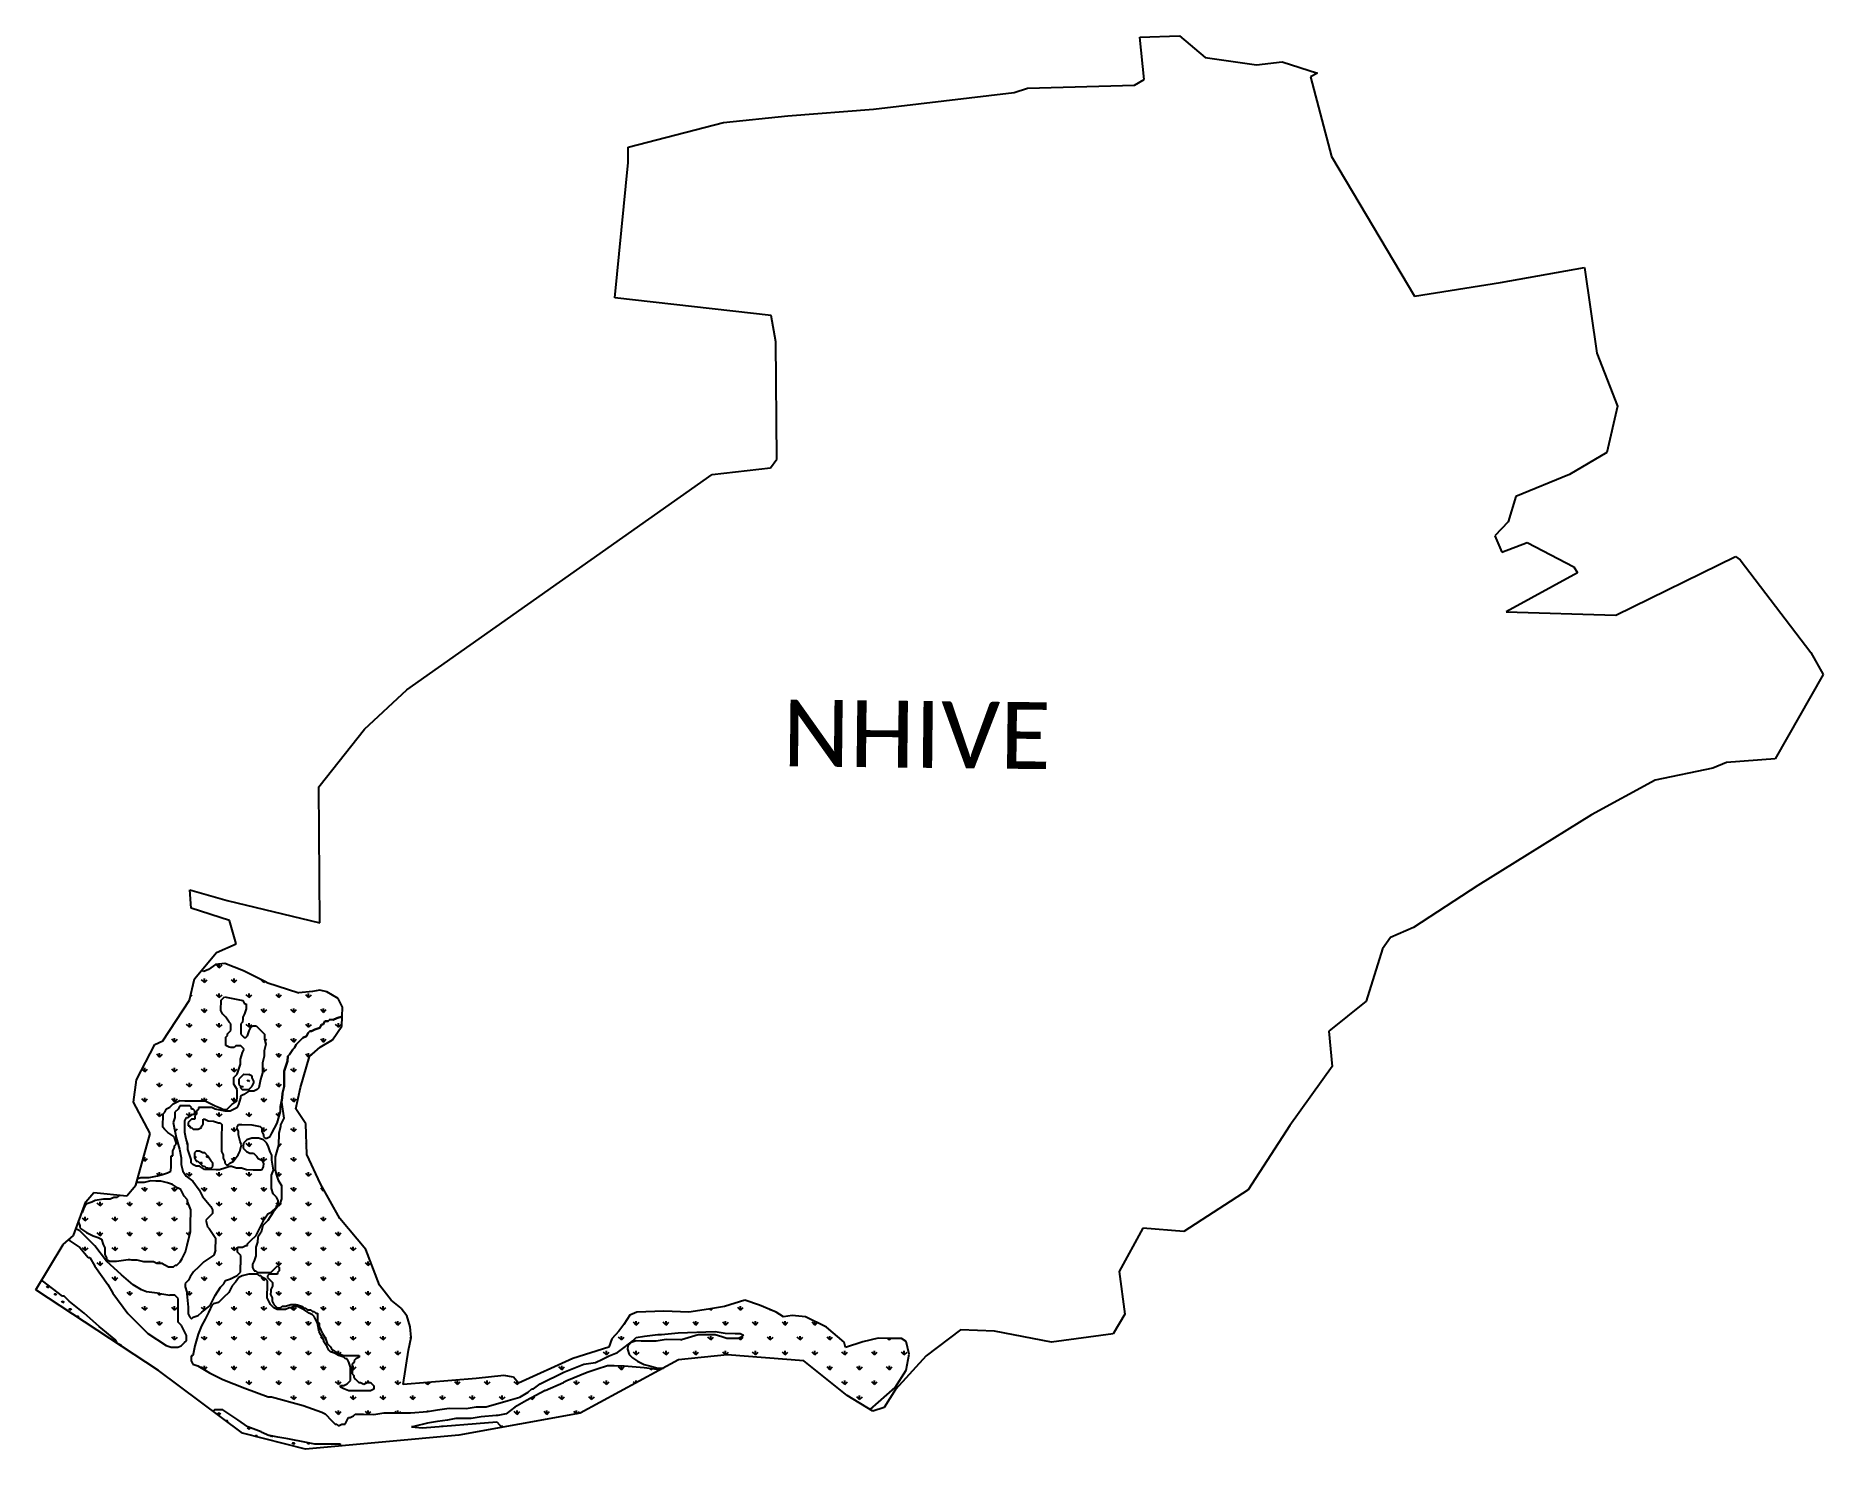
# Model space of a CAD drawing. Header units: metres. Extents: x 336353 to 340664, y 1777288 to 1780698.
import ezdxf

# ---------------------------------------------------------------- set-up
doc = ezdxf.new("R2010")
doc.units = ezdxf.units.M
doc.layers.add('MANGROOVES', color=112, linetype='Continuous')
doc.layers.add('VILLAGE NAME', color=250, linetype='Continuous')
doc.styles.add('MtXpl_Calibri', font='calibri.ttf')

msp = doc.modelspace()

# ---------------------------------------------------------------- texts
at = {"layer": 'VILLAGE NAME', "style": 'MtXpl_Calibri'}
msp.add_text('NHIVE', height=161.11, rotation=359.3742, dxfattribs=at).set_placement((338153.6, 1778935.8))

# ---------------------------------------------------------------- linework, layer by layer
at = {"color": 3}
for p, q in [((339016.4, 1780694.7), (339112, 1780698)), ((339026.1, 1780592.6), (339016.4, 1780694.7)), ((339112, 1780698), (339173.4, 1780645.5)), ((339173.4, 1780645.5), (339297.4, 1780627.5)), ((339003.3, 1780578.5), (339026.1, 1780592.6)), ((339297.4, 1780627.5), (339359.1, 1780634.7)), ((339359.1, 1780634.7), (339444.3, 1780607.9)), ((339444.3, 1780607.9), (339427.9, 1780599.1)), ((339427.9, 1780599.1), (339478.2, 1780407.1)), ((338373.3, 1780520.5), (338713, 1780561.3)), ((338713, 1780561.3), (338745.1, 1780571.2)), ((338745.1, 1780571.2), (339003.3, 1780578.5)), ((338166.6, 1780505), (338373.3, 1780520.5)), ((337781.9, 1780429.3), (338011.9, 1780488.8)), ((338011.9, 1780488.8), (338166.6, 1780505)), ((337781.6, 1780392.5), (337781.9, 1780429.3)), ((337749.7, 1780065.8), (337781.6, 1780392.5)), ((339478.2, 1780407.1), (339678.8, 1780070)), ((339885.8, 1780102.5), (340088.8, 1780138.6)), ((340088.8, 1780138.6), (340118.6, 1779932.6)), ((339678.8, 1780070), (339885.8, 1780102.5)), ((338126.7, 1780023), (337749.7, 1780065.8)), ((338137.7, 1779959.3), (338126.7, 1780023)), ((338140.4, 1779676.2), (338137.7, 1779959.3)), ((340118.6, 1779932.6), (340168.3, 1779804.5)), ((340168.3, 1779804.5), (340142.8, 1779692.5)), ((340142.8, 1779692.5), (340052.3, 1779639.6)), ((337984.3, 1779639.3), (338125, 1779655.5)), ((338125, 1779655.5), (338140.4, 1779676.2)), ((337247.8, 1779120.3), (337984.3, 1779639.3)), ((340052.3, 1779639.6), (339923.3, 1779586.7)), ((339923.3, 1779586.7), (339904.1, 1779525.1)), ((339904.1, 1779525.1), (339872.5, 1779491.3)), ((339872.5, 1779491.3), (339889.2, 1779452.4)), ((339889.2, 1779452.4), (339950, 1779475.9)), ((339950, 1779475.9), (340063, 1779417.2)), ((340163.9, 1779300.5), (340452.8, 1779441.4)), ((340452.8, 1779441.4), (340464.1, 1779433.7)), ((340464.1, 1779433.7), (340634.2, 1779210.6)), ((340071.4, 1779402.4), (339899.2, 1779308.7)), ((340063, 1779417.2), (340071.4, 1779402.4)), ((339899.2, 1779308.7), (340163.9, 1779300.5)), ((340634.2, 1779210.6), (340664.4, 1779157.5)), ((340664.4, 1779157.5), (340548.8, 1778953.5)), ((337145.7, 1779024.9), (337247.8, 1779120.3)), ((337035.6, 1778886.5), (337145.7, 1779024.9)), ((340398.4, 1778931.3), (340258.6, 1778902.4)), ((340431, 1778945.2), (340398.4, 1778931.3)), ((340548.8, 1778953.5), (340431, 1778945.2)), ((337038, 1778557.8), (337035.6, 1778886.5)), ((340258.6, 1778902.4), (340105.7, 1778818.9)), ((340105.7, 1778818.9), (339831.2, 1778648.1)), ((336727.7, 1778593.2), (336724.3, 1778638.1)), ((336724.3, 1778638.1), (336814.5, 1778611.9)), ((336814.5, 1778611.9), (337038, 1778557.8)), ((339831.2, 1778648.1), (339676.2, 1778546.7)), ((336820.3, 1778564), (336727.7, 1778593.2)), ((336836, 1778507.5), (336820.3, 1778564)), ((339676.2, 1778546.7), (339620.8, 1778522.7)), ((336735.6, 1778422.7), (336789, 1778486.3)), ((336789, 1778486.3), (336836, 1778507.5)), ((339601.6, 1778495.5), (339562, 1778368.9)), ((339620.8, 1778522.7), (339601.6, 1778495.5)), ((336724, 1778371.5), (336735.6, 1778422.7)), ((336659.3, 1778273.8), (336724, 1778371.5)), ((339562, 1778368.9), (339471.7, 1778296.7)), ((336596.1, 1778179), (336640.1, 1778264.9)), ((336640.1, 1778264.9), (336659.3, 1778273.8)), ((339471.7, 1778296.7), (339479.8, 1778211.5)), ((336588.6, 1778125.3), (336596.1, 1778179)), ((339479.8, 1778211.5), (339378.2, 1778069.4)), ((336629, 1778050.1), (336588.6, 1778125.3)), ((336594.7, 1777925.6), (336629, 1778050.1)), ((339378.2, 1778069.4), (339277.2, 1777914.4)), ((336572.3, 1777899.4), (336594.7, 1777925.6)), ((336444.3, 1777803.8), (336474, 1777885.1)), ((336474, 1777885.1), (336492.7, 1777907.6)), ((336492.7, 1777907.6), (336572.3, 1777899.4)), ((339277.2, 1777914.4), (339122.5, 1777813.6)), ((336419.3, 1777782.3), (336444.3, 1777803.8)), ((339023.6, 1777821.3), (338966.1, 1777717.4)), ((339122.5, 1777813.6), (339023.6, 1777821.3)), ((336352.9, 1777672.7), (336419.3, 1777782.3)), ((338966.1, 1777717.4), (338979.8, 1777613.8)), ((336649, 1777478.2), (336352.9, 1777672.7)), ((338583.3, 1777576.4), (338500.6, 1777513.6)), ((338665.1, 1777573.4), (338583.3, 1777576.4)), ((338979.8, 1777613.8), (338951.9, 1777567)), ((338803.3, 1777546.8), (338665.1, 1777573.4)), ((338951.9, 1777567), (338803.3, 1777546.8)), ((337903.1, 1777503.8), (337666.3, 1777374.9)), ((338020.7, 1777515.7), (337903.1, 1777503.8)), ((338205.3, 1777501.2), (338020.7, 1777515.7)), ((338309.9, 1777418.1), (338205.3, 1777501.2)), ((338500.6, 1777513.6), (338426.3, 1777432.1)), ((336851.3, 1777326.8), (336649, 1777478.2)), ((338372.3, 1777379.9), (338309.9, 1777418.1)), ((338426.3, 1777432.1), (338399.7, 1777388.8)), ((337666.3, 1777374.9), (337373.1, 1777322.5)), ((338399.7, 1777388.8), (338372.3, 1777379.9)), ((337003.9, 1777288.2), (336851.3, 1777326.8)), ((337373.1, 1777322.5), (337003.9, 1777288.2))]:
    msp.add_line(p, q, dxfattribs=at)
at = {"layer": 'MANGROOVES'}
for p, q in [((336758, 1778440.7), (336753.8, 1778444.3)), ((336769.8, 1778445.3), (336758, 1778440.7)), ((336786.7, 1778457.8), (336769.8, 1778445.3)), ((336808.9, 1778460), (336786.7, 1778457.8)), ((336853.8, 1778442.4), (336808.9, 1778460)), ((336910.2, 1778414.1), (336853.8, 1778442.4)), ((336910.2, 1778414.1), (336987.4, 1778389.3)), ((337038.5, 1778395.9), (337020.7, 1778392.8)), ((337055.4, 1778391.5), (337038.5, 1778395.9)), ((336799.6, 1778347), (336799.7, 1778355.1)), ((336799.7, 1778355.1), (336799.8, 1778363.2)), ((336799.8, 1778371.3), (336803.9, 1778375.3)), ((336799.8, 1778363.2), (336799.8, 1778371.3)), ((336803.9, 1778375.3), (336808, 1778379.3)), ((336808, 1778379.3), (336832.2, 1778375.1)), ((336832.2, 1778375.1), (336852.4, 1778370.9)), ((336852.4, 1778370.9), (336856.4, 1778362.7)), ((336860.4, 1778350.6), (336856.2, 1778338.4)), ((336856.4, 1778362.7), (336860.5, 1778362.7)), ((336860.5, 1778362.7), (336860.4, 1778350.6)), ((337020.7, 1778392.8), (336987.4, 1778389.3)), ((337082.6, 1778375.8), (337055.4, 1778391.5)), ((337092.6, 1778355), (337082.6, 1778375.8)), ((337092, 1778332.2), (337092.6, 1778355)), ((336803.6, 1778338.9), (336799.6, 1778347)), ((336811.6, 1778330.7), (336803.6, 1778338.9)), ((336819.6, 1778318.5), (336811.6, 1778330.7)), ((336823.6, 1778314.4), (336819.6, 1778318.5)), ((336823.5, 1778302.3), (336823.6, 1778314.4)), ((336852, 1778318.2), (336847.9, 1778314.2)), ((336847.9, 1778314.2), (336847.9, 1778310.2)), ((336847.9, 1778310.2), (336847.9, 1778306.1)), ((336852.1, 1778326.3), (336852, 1778318.2)), ((336856.2, 1778338.4), (336852.1, 1778330.4)), ((336852.1, 1778330.4), (336852.1, 1778326.3)), ((336872.1, 1778305.9), (336876.2, 1778309.9)), ((336876.2, 1778309.9), (336884.3, 1778309.9)), ((336884.3, 1778309.9), (336888.3, 1778305.8)), ((337038.1, 1778304.6), (337042.2, 1778312.6)), ((337042.2, 1778312.6), (337038.1, 1778304.6)), ((337042.2, 1778312.6), (337046.3, 1778312.6)), ((337046.3, 1778312.6), (337042.2, 1778312.6)), ((337046.3, 1778312.6), (337050.4, 1778320.7)), ((337050.4, 1778320.7), (337046.3, 1778312.6)), ((337050.4, 1778320.7), (337058.5, 1778320.6)), ((337058.5, 1778320.6), (337050.4, 1778320.7)), ((337058.5, 1778320.6), (337062.5, 1778324.6)), ((337062.5, 1778324.6), (337058.5, 1778320.6)), ((337062.5, 1778324.6), (337070.6, 1778324.5)), ((337070.6, 1778324.5), (337062.5, 1778324.6)), ((337069, 1778276), (337091.3, 1778309.1)), ((337070.6, 1778324.5), (337078.8, 1778328.5)), ((337078.8, 1778328.5), (337070.6, 1778324.5)), ((337078.8, 1778328.5), (337092, 1778332.2)), ((337092, 1778332.2), (337078.8, 1778328.5)), ((337091.3, 1778309.1), (337092, 1778332.2)), ((336811.1, 1778261.9), (336811.2, 1778274)), ((336811.2, 1778282.1), (336815.3, 1778286.1)), ((336811.2, 1778274), (336811.2, 1778282.1)), ((336815.3, 1778286.1), (336815.4, 1778290.2)), ((336815.4, 1778290.2), (336823.5, 1778298.2)), ((336823.5, 1778298.2), (336823.5, 1778302.3)), ((336847.8, 1778294), (336847.7, 1778289.9)), ((336847.7, 1778289.9), (336851.7, 1778285.8)), ((336847.9, 1778306.1), (336847.8, 1778298)), ((336847.8, 1778298), (336847.8, 1778294)), ((336851.7, 1778285.8), (336855.8, 1778281.8)), ((336855.8, 1778281.8), (336859.8, 1778281.7)), ((336859.8, 1778281.7), (336863.9, 1778285.8)), ((336863.9, 1778285.8), (336868, 1778297.9)), ((336868, 1778297.9), (336872.1, 1778305.9)), ((336888.3, 1778305.8), (336896.4, 1778297.6)), ((336896.4, 1778297.6), (336904.4, 1778289.5)), ((336908.2, 1778265.1), (336904.1, 1778249)), ((336904.4, 1778289.5), (336904.3, 1778277.3)), ((336904.3, 1778277.3), (336908.2, 1778265.1)), ((336977, 1778256.5), (336981.1, 1778264.6)), ((336981.1, 1778264.6), (336977, 1778256.5)), ((336981.1, 1778264.6), (336989.3, 1778272.6)), ((336989.3, 1778272.6), (336981.1, 1778264.6)), ((336989.3, 1778272.6), (336997.4, 1778280.6)), ((336997.4, 1778280.6), (336989.3, 1778272.6)), ((336997.4, 1778280.6), (337005.6, 1778284.6)), ((337005.6, 1778284.6), (336997.4, 1778280.6)), ((337005.6, 1778284.6), (337009.7, 1778292.7)), ((337009.7, 1778292.7), (337005.6, 1778284.6)), ((337009.7, 1778292.7), (337013.7, 1778296.7)), ((337013.7, 1778296.7), (337009.7, 1778292.7)), ((337013.7, 1778296.7), (337017.8, 1778296.6)), ((337017.8, 1778296.6), (337013.7, 1778296.7)), ((337017.8, 1778296.6), (337025.9, 1778300.6)), ((337025.9, 1778300.6), (337017.8, 1778296.6)), ((337025.9, 1778300.6), (337038.1, 1778304.6)), ((337038.1, 1778304.6), (337025.9, 1778300.6)), ((337039.3, 1778258.5), (337069, 1778276)), ((336819.1, 1778257.8), (336811.1, 1778261.9)), ((336823.2, 1778257.7), (336819.1, 1778257.8)), ((336831.3, 1778257.7), (336823.2, 1778257.7)), ((336835.4, 1778261.7), (336831.3, 1778257.7)), ((336847.5, 1778261.6), (336835.4, 1778261.7)), ((336847.1, 1778217.1), (336847.2, 1778229.2)), ((336847.2, 1778229.2), (336851.4, 1778245.4)), ((336851.5, 1778257.5), (336847.5, 1778261.6)), ((336851.4, 1778245.4), (336855.5, 1778253.4)), ((336855.5, 1778253.4), (336851.5, 1778257.5)), ((336904, 1778236.8), (336899.8, 1778220.7)), ((336904.1, 1778249), (336904, 1778236.8)), ((336956.4, 1778212.1), (336960.5, 1778224.2)), ((336960.5, 1778224.2), (336956.4, 1778212.1)), ((336960.5, 1778224.2), (336960.6, 1778236.4)), ((336960.6, 1778236.4), (336960.5, 1778224.2)), ((336960.6, 1778236.4), (336964.7, 1778240.4)), ((336964.7, 1778240.4), (336960.6, 1778236.4)), ((336964.7, 1778240.4), (336972.9, 1778252.5)), ((336972.9, 1778252.5), (336964.7, 1778240.4)), ((336972.9, 1778252.5), (336977, 1778256.5)), ((336977, 1778256.5), (336972.9, 1778252.5)), ((336991.7, 1778161.2), (337012.9, 1778235.3)), ((337012.9, 1778235.3), (337039.3, 1778258.5)), ((336830.6, 1778176.7), (336830.7, 1778184.8)), ((336830.7, 1778184.8), (336838.8, 1778192.8)), ((336838.8, 1778192.8), (336843, 1778205)), ((336846.9, 1778184.7), (336842.8, 1778180.7)), ((336842.8, 1778180.7), (336842.8, 1778176.6)), ((336843, 1778205), (336847.1, 1778217.1)), ((336851, 1778188.7), (336846.9, 1778184.7)), ((336855, 1778192.7), (336851, 1778188.7)), ((336855, 1778192.7), (336867.2, 1778192.6)), ((336875.2, 1778188.5), (336867.2, 1778192.6)), ((336875.2, 1778184.4), (336875.2, 1778188.5)), ((336879.2, 1778176.3), (336875.2, 1778184.4)), ((336895.4, 1778180.2), (336891.2, 1778160)), ((336899.6, 1778196.4), (336895.4, 1778180.2)), ((336899.7, 1778204.5), (336899.6, 1778196.4)), ((336899.8, 1778220.7), (336899.7, 1778208.5)), ((336899.7, 1778208.5), (336899.7, 1778204.5)), ((336952, 1778171.7), (336952.1, 1778183.8)), ((336952.1, 1778183.8), (336952, 1778171.7)), ((336952.1, 1778183.8), (336952.2, 1778200)), ((336952.2, 1778200), (336952.1, 1778183.8)), ((336952.2, 1778200), (336956.4, 1778212.1)), ((336956.4, 1778212.1), (336952.2, 1778200)), ((336830.6, 1778168.6), (336830.6, 1778176.7)), ((336838.5, 1778156.4), (336830.6, 1778168.6)), ((336838.3, 1778132.1), (336838.4, 1778136.2)), ((336838.4, 1778136.2), (336838.5, 1778148.3)), ((336838.5, 1778148.3), (336838.5, 1778156.4)), ((336846.5, 1778136.1), (336842.3, 1778119.9)), ((336842.8, 1778176.6), (336842.7, 1778168.5)), ((336842.7, 1778168.5), (336846.7, 1778164.4)), ((336854.6, 1778144.1), (336846.5, 1778140.1)), ((336846.5, 1778140.1), (336846.5, 1778136.1)), ((336846.7, 1778164.4), (336846.7, 1778160.4)), ((336846.7, 1778160.4), (336850.7, 1778156.3)), ((336850.7, 1778156.3), (336858.8, 1778156.2)), ((336866.8, 1778152.1), (336854.6, 1778144.1)), ((336858.8, 1778156.2), (336862.8, 1778156.2)), ((336862.8, 1778156.2), (336866.9, 1778156.2)), ((336879, 1778152), (336866.8, 1778152.1)), ((336866.9, 1778156.2), (336871, 1778160.2)), ((336871, 1778160.2), (336875, 1778164.2)), ((336875, 1778164.2), (336879.2, 1778172.3)), ((336887.1, 1778156), (336879, 1778152)), ((336879.2, 1778172.3), (336879.2, 1778176.3)), ((336891.2, 1778160), (336887.1, 1778156)), ((336943.5, 1778115.1), (336947.7, 1778135.3)), ((336947.7, 1778135.3), (336945.6, 1778125.2)), ((336947.7, 1778135.3), (336947.8, 1778147.4)), ((336947.8, 1778147.4), (336947.7, 1778135.3)), ((336947.8, 1778147.4), (336951.9, 1778163.6)), ((336951.9, 1778163.6), (336947.8, 1778147.4)), ((336951.9, 1778163.6), (336952, 1778171.7)), ((336952, 1778171.7), (336951.9, 1778163.6)), ((336980.5, 1778109.3), (336991.7, 1778161.2)), ((336659.9, 1778089), (336660, 1778097.1)), ((336660, 1778097.1), (336664, 1778101.2)), ((336664, 1778101.2), (336668.2, 1778109.2)), ((336668.2, 1778109.2), (336676.3, 1778113.2)), ((336676.3, 1778113.2), (336684.4, 1778121.2)), ((336684.4, 1778121.2), (336692.6, 1778125.2)), ((336688.3, 1778101), (336688.2, 1778088.8)), ((336696.5, 1778109), (336688.3, 1778101)), ((336692.6, 1778125.2), (336700.7, 1778129.2)), ((336700.6, 1778117), (336696.5, 1778109)), ((336704.6, 1778117), (336700.6, 1778117)), ((336700.7, 1778129.2), (336712.8, 1778129.1)), ((336712.7, 1778117), (336704.6, 1778117)), ((336724.9, 1778116.9), (336712.7, 1778117)), ((336712.8, 1778129.1), (336733.1, 1778128.9)), ((336720.6, 1778088.5), (336732.8, 1778096.5)), ((336728.9, 1778112.8), (336724.9, 1778116.9)), ((336728.9, 1778108.7), (336728.9, 1778112.8)), ((336732.9, 1778108.7), (336728.9, 1778108.7)), ((336732.8, 1778096.5), (336736.9, 1778096.5)), ((336736.9, 1778104.6), (336732.9, 1778108.7)), ((336733.1, 1778128.9), (336753.3, 1778128.8)), ((336740.9, 1778096.5), (336736.8, 1778092.5)), ((336736.8, 1778092.5), (336736.8, 1778084.4)), ((336736.9, 1778100.6), (336736.9, 1778104.6)), ((336736.9, 1778096.5), (336736.9, 1778100.6)), ((336741, 1778104.6), (336740.9, 1778096.5)), ((336745.1, 1778108.6), (336741, 1778104.6)), ((336749.1, 1778112.6), (336745.1, 1778112.6)), ((336745.1, 1778112.6), (336745.1, 1778108.6)), ((336761.3, 1778112.5), (336749.1, 1778112.6)), ((336753.3, 1778128.8), (336761.4, 1778128.7)), ((336777.5, 1778112.4), (336761.3, 1778112.5)), ((336761.4, 1778128.7), (336785.6, 1778116.4)), ((336785.5, 1778108.3), (336777.5, 1778112.4)), ((336809.8, 1778104), (336785.5, 1778108.3)), ((336785.6, 1778116.4), (336797.7, 1778112.2)), ((336797.7, 1778112.2), (336805.8, 1778108.1)), ((336805.8, 1778108.1), (336813.9, 1778108)), ((336813.8, 1778104), (336809.8, 1778104)), ((336821.9, 1778103.9), (336813.8, 1778104)), ((336813.9, 1778108), (336817.9, 1778112)), ((336817.9, 1778112), (336826.1, 1778120.1)), ((336830.1, 1778107.9), (336821.9, 1778103.9)), ((336826.1, 1778120.1), (336838.3, 1778128.1)), ((336838.2, 1778111.9), (336830.1, 1778107.9)), ((336842.3, 1778119.9), (336838.2, 1778111.9)), ((336838.3, 1778128.1), (336838.3, 1778132.1)), ((336935, 1778074.7), (336943.4, 1778102.9)), ((336943.4, 1778102.9), (336943.5, 1778115.1)), ((336945.6, 1778125.2), (336951.3, 1778086.7)), ((337004, 1778073.3), (336980.5, 1778109.3)), ((336659.7, 1778068.8), (336659.8, 1778072.9)), ((336659.7, 1778064.8), (336659.7, 1778068.8)), ((336663.7, 1778060.7), (336659.7, 1778064.8)), ((336659.8, 1778076.9), (336659.9, 1778085)), ((336659.8, 1778072.9), (336659.8, 1778076.9)), ((336659.9, 1778085), (336659.9, 1778089)), ((336667.7, 1778056.6), (336663.7, 1778060.7)), ((336671.7, 1778052.5), (336667.7, 1778056.6)), ((336683.8, 1778044.3), (336671.7, 1778052.5)), ((336688.2, 1778088.8), (336684.1, 1778076.7)), ((336684.1, 1778076.7), (336688, 1778060.5)), ((336688, 1778060.5), (336691.9, 1778040.2)), ((336712.2, 1778052.2), (336712.3, 1778060.3)), ((336716.1, 1778036), (336712.2, 1778052.2)), ((336712.3, 1778068.4), (336712.4, 1778076.5)), ((336712.3, 1778060.3), (336712.3, 1778068.4)), ((336712.4, 1778080.5), (336716.6, 1778088.6)), ((336712.4, 1778076.5), (336712.4, 1778080.5)), ((336716.6, 1778088.6), (336720.6, 1778088.5)), ((336720.5, 1778072.4), (336720.4, 1778068.3)), ((336720.4, 1778068.3), (336724.5, 1778068.3)), ((336724.6, 1778080.4), (336720.5, 1778076.4)), ((336720.5, 1778076.4), (336720.5, 1778072.4)), ((336724.5, 1778068.3), (336724.5, 1778064.2)), ((336724.5, 1778064.2), (336728.5, 1778064.2)), ((336728.7, 1778084.4), (336724.6, 1778080.4)), ((336728.5, 1778064.2), (336732.5, 1778060.1)), ((336736.8, 1778084.4), (336728.7, 1778084.4)), ((336732.5, 1778060.1), (336736.6, 1778060.1)), ((336736.6, 1778060.1), (336740.6, 1778060)), ((336740.6, 1778060), (336744.7, 1778060)), ((336744.7, 1778060), (336752.8, 1778064)), ((336752.8, 1778068), (336756.9, 1778072.1)), ((336752.8, 1778064), (336752.8, 1778068)), ((336756.9, 1778076.1), (336757, 1778080.2)), ((336756.9, 1778072.1), (336756.9, 1778076.1)), ((336757, 1778080.2), (336757, 1778084.2)), ((336757, 1778084.2), (336761, 1778084.2)), ((336761, 1778084.2), (336769.1, 1778080.1)), ((336769.1, 1778080.1), (336781.3, 1778080)), ((336781.3, 1778080), (336793.4, 1778075.8)), ((336793.4, 1778075.8), (336797.4, 1778075.8)), ((336797.4, 1778075.8), (336801.4, 1778071.7)), ((336801.4, 1778063.6), (336801.2, 1778047.4)), ((336801.4, 1778071.7), (336801.4, 1778067.6)), ((336801.4, 1778067.6), (336801.4, 1778063.6)), ((336837.8, 1778063.3), (336841.9, 1778071.4)), ((336841.8, 1778055.2), (336837.8, 1778063.3)), ((336841.7, 1778047.1), (336841.8, 1778055.2)), ((336841.9, 1778071.4), (336845.9, 1778071.3)), ((336845.9, 1778071.3), (336850, 1778071.3)), ((336850, 1778071.3), (336874.3, 1778071.1)), ((336874.3, 1778071.1), (336894.5, 1778066.9)), ((336894.5, 1778066.9), (336898.5, 1778062.8)), ((336898.5, 1778062.8), (336898.4, 1778054.7)), ((336898.4, 1778054.7), (336902.4, 1778046.6)), ((336918.6, 1778042.4), (336922.7, 1778050.5)), ((336922.7, 1778050.5), (336935, 1778074.7)), ((336938.9, 1778050.3), (336938.6, 1778022)), ((336943.1, 1778066.5), (336938.9, 1778050.3)), ((336947.2, 1778078.6), (336943.1, 1778070.5)), ((336943.1, 1778070.5), (336943.1, 1778066.5)), ((336951.3, 1778086.7), (336947.2, 1778078.6)), ((337006.4, 1777999.3), (337004, 1778073.3)), ((336683.4, 1777995.7), (336683.5, 1778007.9)), ((336683.5, 1778007.9), (336687.6, 1778015.9)), ((336687.8, 1778040.2), (336683.8, 1778044.3)), ((336687.6, 1778015.9), (336687.7, 1778020)), ((336687.7, 1778020), (336691.7, 1778024)), ((336691.8, 1778028.1), (336687.8, 1778040.2)), ((336691.7, 1778024), (336691.8, 1778028.1)), ((336691.9, 1778040.2), (336699.7, 1778011.8)), ((336699.7, 1778011.8), (336703.6, 1777991.5)), ((336720.1, 1778023.8), (336716.1, 1778036)), ((336720, 1778011.6), (336720.1, 1778023.8)), ((336723.9, 1777999.5), (336720, 1778011.6)), ((336740.2, 1778007.4), (336736.1, 1778003.4)), ((336744.2, 1778007.4), (336740.2, 1778007.4)), ((336748.3, 1778007.4), (336744.2, 1778007.4)), ((336756.3, 1778003.2), (336748.3, 1778007.4)), ((336801, 1778015), (336800.9, 1778006.9)), ((336800.9, 1778006.9), (336804.9, 1777998.8)), ((336801.1, 1778027.2), (336801, 1778023.1)), ((336801, 1778023.1), (336801, 1778019.1)), ((336801, 1778019.1), (336801, 1778015)), ((336801.2, 1778039.3), (336801.1, 1778027.2)), ((336801.2, 1778047.4), (336801.2, 1778039.3)), ((336841.3, 1777998.5), (336845.4, 1778006.6)), ((336845.6, 1778030.8), (336841.7, 1778047.1)), ((336845.4, 1778006.6), (336849.6, 1778022.7)), ((336849.6, 1778022.7), (336845.6, 1778030.8)), ((336853.7, 1778026.7), (336853.6, 1778018.6)), ((336853.6, 1778018.6), (336853.6, 1778014.6)), ((336853.6, 1778014.6), (336857.6, 1778010.5)), ((336857.8, 1778030.8), (336853.7, 1778026.7)), ((336857.6, 1778010.5), (336861.6, 1778006.4)), ((336861.8, 1778034.8), (336857.8, 1778030.8)), ((336861.6, 1778006.4), (336869.7, 1778002.3)), ((336874, 1778038.7), (336861.8, 1778034.8)), ((336882.1, 1778038.6), (336874, 1778038.7)), ((336890.2, 1778038.6), (336882.1, 1778038.6)), ((336902.3, 1778034.4), (336890.2, 1778038.6)), ((336910.3, 1778026.3), (336902.3, 1778034.4)), ((336902.4, 1778046.6), (336902.4, 1778042.5)), ((336902.4, 1778042.5), (336906.4, 1778038.5)), ((336906.4, 1778038.5), (336910.4, 1778038.4)), ((336914.3, 1778018.1), (336910.3, 1778026.3)), ((336910.4, 1778038.4), (336918.6, 1778042.4)), ((336918.3, 1778006), (336914.3, 1778018.1)), ((336922.3, 1777997.8), (336918.3, 1778006)), ((336938.6, 1778022), (336930.3, 1777993.7)), ((336679.1, 1777959.3), (336679.2, 1777971.5)), ((336679.2, 1777971.5), (336679.3, 1777987.7)), ((336679.3, 1777987.7), (336679.4, 1777995.8)), ((336679.4, 1777995.8), (336683.4, 1777995.7)), ((336703.6, 1777991.5), (336703.5, 1777975.3)), ((336703.5, 1777975.3), (336707.4, 1777959.1)), ((336727.9, 1777987.3), (336723.9, 1777999.5)), ((336727.8, 1777979.2), (336727.9, 1777987.3)), ((336731.8, 1777975.1), (336727.8, 1777979.2)), ((336739.9, 1777971), (336731.8, 1777975.1)), ((336736.1, 1777999.4), (336736, 1777995.3)), ((336736, 1777995.3), (336736, 1777991.3)), ((336736, 1777991.3), (336740, 1777983.1)), ((336736.1, 1778003.4), (336736.1, 1777999.4)), ((336748, 1777970.9), (336739.9, 1777971)), ((336740, 1777983.1), (336744, 1777983.1)), ((336744, 1777983.1), (336748, 1777979)), ((336748, 1777979), (336756.1, 1777970.9)), ((336760.1, 1777962.7), (336748, 1777970.9)), ((336756.1, 1777970.9), (336760.1, 1777970.8)), ((336760.4, 1778003.2), (336756.3, 1778003.2)), ((336760.1, 1777970.8), (336764.1, 1777966.7)), ((336764.1, 1777962.7), (336760.1, 1777962.7)), ((336768.4, 1777995), (336760.4, 1778003.2)), ((336764.1, 1777966.7), (336768.2, 1777966.7)), ((336788.4, 1777962.5), (336764.1, 1777962.7)), ((336768.2, 1777966.7), (336776.3, 1777966.6)), ((336776.4, 1777982.8), (336768.4, 1777995)), ((336776.3, 1777966.6), (336780.4, 1777970.7)), ((336780.4, 1777978.8), (336776.4, 1777982.8)), ((336780.4, 1777974.7), (336780.4, 1777978.8)), ((336780.4, 1777970.7), (336780.4, 1777974.7)), ((336796.5, 1777962.4), (336788.4, 1777962.5)), ((336808.7, 1777966.4), (336796.5, 1777962.4)), ((336804.9, 1777998.8), (336804.8, 1777990.7)), ((336804.8, 1777990.7), (336808.8, 1777982.6)), ((336820.8, 1777970.3), (336808.7, 1777966.4)), ((336808.8, 1777982.6), (336808.8, 1777978.5)), ((336808.8, 1777978.5), (336812.8, 1777974.4)), ((336812.8, 1777974.4), (336816.8, 1777974.4)), ((336816.8, 1777974.4), (336820.9, 1777978.4)), ((336824.9, 1777970.3), (336820.8, 1777970.3)), ((336820.9, 1777978.4), (336829, 1777982.4)), ((336837, 1777966.1), (336824.9, 1777970.3)), ((336829, 1777982.4), (336841.3, 1777998.5)), ((336849.1, 1777966), (336837, 1777966.1)), ((336861.2, 1777961.9), (336849.1, 1777966)), ((336869.7, 1778002.3), (336877.8, 1778002.2)), ((336877.8, 1778002.2), (336885.8, 1777994.1)), ((336885.8, 1777994.1), (336889.8, 1777990)), ((336889.8, 1777990), (336897.9, 1777985.9)), ((336901.8, 1777969.7), (336897.7, 1777961.6)), ((336897.9, 1777985.9), (336901.9, 1777977.8)), ((336901.9, 1777977.8), (336901.8, 1777969.7)), ((336922.2, 1777985.7), (336922.3, 1777997.8)), ((336926, 1777961.4), (336922.2, 1777985.7)), ((336930.2, 1777977.5), (336930.1, 1777961.3)), ((336930.3, 1777993.7), (336930.2, 1777977.5)), ((337039.6, 1777928.3), (337006.4, 1777999.3)), ((336597.9, 1777931.7), (336596.3, 1777931.6)), ((336601.9, 1777931.6), (336597.9, 1777931.7)), ((336599.1, 1777941.6), (336606.1, 1777943.7)), ((336606, 1777931.6), (336601.9, 1777931.6)), ((336614.1, 1777931.5), (336606, 1777931.6)), ((336606.1, 1777943.7), (336626.3, 1777943.6)), ((336630.3, 1777935.4), (336614.1, 1777931.5)), ((336626.3, 1777943.6), (336646.6, 1777947.5)), ((336642.4, 1777935.3), (336630.3, 1777935.4)), ((336654.6, 1777935.2), (336642.4, 1777935.3)), ((336646.6, 1777947.5), (336658.8, 1777951.4)), ((336670.7, 1777931.1), (336654.6, 1777935.2)), ((336658.8, 1777951.4), (336670.9, 1777955.4)), ((336682.9, 1777926.9), (336670.7, 1777931.1)), ((336670.9, 1777955.4), (336679.1, 1777959.3)), ((336694.9, 1777918.7), (336682.9, 1777926.9)), ((336707.4, 1777959.1), (336715.4, 1777946.9)), ((336715.4, 1777946.9), (336731.5, 1777934.6)), ((336731.5, 1777934.6), (336747.5, 1777914.2)), ((336877.4, 1777961.8), (336861.2, 1777961.9)), ((336885.5, 1777961.7), (336877.4, 1777961.8)), ((336893.6, 1777961.6), (336885.5, 1777961.7)), ((336897.7, 1777961.6), (336893.6, 1777961.6)), ((336921.6, 1777916.9), (336921.7, 1777929)), ((336921.7, 1777929), (336921.9, 1777949.3)), ((336921.9, 1777949.3), (336926, 1777961.4)), ((336930.1, 1777961.3), (336934, 1777949.2)), ((336934, 1777949.2), (336937.9, 1777937)), ((336937.9, 1777937), (336945.9, 1777924.8)), ((336945.9, 1777924.8), (336945.8, 1777912.6)), ((337086.6, 1777845), (337039.6, 1777928.3)), ((336476, 1777880), (336472, 1777876)), ((336488.2, 1777884), (336476, 1777880)), ((336496.3, 1777888), (336488.2, 1777884)), ((336516.6, 1777891.8), (336496.3, 1777888)), ((336532.8, 1777891.7), (336516.6, 1777891.8)), ((336540.9, 1777895.7), (336532.8, 1777891.7)), ((336549, 1777895.6), (336540.9, 1777895.7)), ((336553.1, 1777899.6), (336549, 1777895.6)), ((336556, 1777901.1), (336553.1, 1777899.6)), ((336703, 1777914.6), (336694.9, 1777918.7)), ((336707, 1777906.5), (336703, 1777914.6)), ((336711, 1777898.4), (336707, 1777906.5)), ((336719, 1777890.2), (336711, 1777898.4)), ((336719, 1777886.1), (336719, 1777890.2)), ((336726.9, 1777865.8), (336719, 1777886.1)), ((336747.5, 1777914.2), (336755.5, 1777898)), ((336755.5, 1777898), (336775.5, 1777873.5)), ((336925.5, 1777904.7), (336921.6, 1777916.9)), ((336941.5, 1777880.3), (336925.2, 1777860.2)), ((336933.6, 1777896.5), (336925.5, 1777904.7)), ((336933.4, 1777872.2), (336933.4, 1777876.3)), ((336933.4, 1777876.3), (336937.5, 1777876.3)), ((336937.6, 1777888.4), (336933.6, 1777896.5)), ((336937.5, 1777884.4), (336937.6, 1777888.4)), ((336937.5, 1777880.3), (336937.5, 1777884.4)), ((336937.5, 1777876.3), (336937.5, 1777880.3)), ((336945.7, 1777892.4), (336941.5, 1777880.3)), ((336945.8, 1777904.5), (336945.7, 1777892.4)), ((336945.8, 1777912.6), (336945.8, 1777904.5)), ((336456, 1777835.8), (336459.4, 1777827.5)), ((336467.8, 1777867.9), (336464.6, 1777859.4)), ((336472, 1777876), (336467.8, 1777867.9)), ((336726.5, 1777813.2), (336726.6, 1777833.4)), ((336726.6, 1777833.4), (336726.9, 1777861.8)), ((336726.9, 1777861.8), (336726.9, 1777865.8)), ((336771.3, 1777849.3), (336763.1, 1777841.2)), ((336763.1, 1777841.2), (336767, 1777825)), ((336779.4, 1777857.3), (336771.3, 1777849.3)), ((336775.5, 1777873.5), (336779.5, 1777865.4)), ((336779.5, 1777865.4), (336779.4, 1777857.3)), ((336892.5, 1777819.9), (336900.7, 1777836.1)), ((336912.9, 1777840), (336900.6, 1777828)), ((336900.7, 1777836.1), (336904.8, 1777844.1)), ((336904.8, 1777844.1), (336913, 1777856.2)), ((336925.2, 1777860.2), (336912.9, 1777840)), ((336913, 1777856.2), (336921.1, 1777860.2)), ((336921.1, 1777860.2), (336933.4, 1777872.2)), ((337148.9, 1777770), (337086.6, 1777845)), ((336432.2, 1777793.4), (336434.8, 1777791.3)), ((336434.8, 1777791.3), (336459, 1777774.9)), ((336451.3, 1777819.5), (336450.4, 1777820.4)), ((336459.3, 1777815.4), (336451.3, 1777819.5)), ((336479.4, 1777795), (336459.3, 1777815.4)), ((336459.4, 1777827.5), (336459.4, 1777823.5)), ((336459.4, 1777823.5), (336463.4, 1777819.4)), ((336463.4, 1777819.4), (336475.5, 1777811.2)), ((336475.5, 1777811.2), (336491.6, 1777803)), ((336491.4, 1777782.7), (336479.4, 1777795)), ((336491.6, 1777803), (336503.7, 1777798.8)), ((336503.7, 1777798.8), (336511.8, 1777794.7)), ((336511.8, 1777794.7), (336515.7, 1777782.5)), ((336718.1, 1777780.9), (336726.5, 1777813.2)), ((336767, 1777825), (336771, 1777820.9)), ((336771, 1777820.9), (336779, 1777808.7)), ((336779, 1777808.7), (336787, 1777796.5)), ((336786.8, 1777768.2), (336787, 1777796.5)), ((336863.8, 1777783.7), (336872, 1777791.8)), ((336872, 1777791.8), (336884.2, 1777803.8)), ((336884.2, 1777803.8), (336892.5, 1777819.9)), ((336888.3, 1777799.7), (336888.2, 1777787.6)), ((336896.5, 1777811.8), (336888.3, 1777799.7)), ((336900.6, 1777828), (336896.5, 1777811.8)), ((336459, 1777774.9), (336479, 1777750.5)), ((336479, 1777750.5), (336483.1, 1777750.4)), ((336483.1, 1777750.4), (336495.1, 1777730.1)), ((336495.5, 1777778.7), (336491.4, 1777782.7)), ((336523.5, 1777742), (336495.5, 1777778.7)), ((336515.7, 1777782.5), (336519.7, 1777774.4)), ((336519.7, 1777770.4), (336519.6, 1777766.3)), ((336519.6, 1777766.3), (336519.6, 1777758.2)), ((336519.6, 1777758.2), (336523.6, 1777750.1)), ((336519.7, 1777774.4), (336519.7, 1777770.4)), ((336523.6, 1777750.1), (336523.5, 1777746)), ((336701.6, 1777740.5), (336705.7, 1777748.6)), ((336705.7, 1777748.6), (336713.9, 1777764.7)), ((336713.9, 1777764.7), (336718.1, 1777780.9)), ((336770.4, 1777748.1), (336758.2, 1777740.1)), ((336782.7, 1777756.1), (336770.4, 1777748.1)), ((336786.8, 1777768.2), (336782.7, 1777756.1)), ((336839.4, 1777763.7), (336839.5, 1777771.8)), ((336847.4, 1777755.5), (336839.4, 1777763.7)), ((336839.5, 1777771.8), (336839.5, 1777775.8)), ((336839.5, 1777775.8), (336843.5, 1777775.8)), ((336843.5, 1777775.8), (336851.6, 1777775.7)), ((336847.3, 1777743.4), (336847.4, 1777751.5)), ((336847.4, 1777751.5), (336847.4, 1777755.5)), ((336851.6, 1777775.7), (336859.8, 1777779.7)), ((336859.8, 1777779.7), (336863.8, 1777779.7)), ((336863.8, 1777779.7), (336863.8, 1777783.7)), ((336883.8, 1777755.2), (336879.7, 1777743.1)), ((336883.9, 1777763.3), (336883.8, 1777755.2)), ((336884, 1777775.5), (336883.9, 1777763.3)), ((336888.2, 1777787.6), (336884, 1777775.5)), ((337182.3, 1777684.3), (337148.9, 1777770)), ((336495.1, 1777730.1), (336527.1, 1777685.3)), ((336523.5, 1777746), (336531.6, 1777741.9)), ((336559.6, 1777709.3), (336523.5, 1777742)), ((336531.6, 1777741.9), (336547.8, 1777741.8)), ((336547.8, 1777741.8), (336576.1, 1777745.6)), ((336587.8, 1777684.8), (336559.6, 1777709.3)), ((336576.1, 1777745.6), (336580.2, 1777745.6)), ((336580.2, 1777745.6), (336584.2, 1777745.5)), ((336584.2, 1777745.5), (336588.3, 1777745.5)), ((336588.3, 1777745.5), (336596.4, 1777745.4)), ((336596.4, 1777745.4), (336612.5, 1777741.3)), ((336612.5, 1777741.3), (336628.7, 1777741.1)), ((336628.7, 1777741.1), (336636.8, 1777741.1)), ((336636.8, 1777741.1), (336644.9, 1777737)), ((336644.9, 1777737), (336657, 1777736.9)), ((336657, 1777736.9), (336673.1, 1777728.6)), ((336673.1, 1777728.6), (336681.2, 1777728.6)), ((336681.2, 1777728.6), (336685.3, 1777728.5)), ((336685.3, 1777728.5), (336689.4, 1777732.5)), ((336689.4, 1777732.5), (336693.4, 1777732.5)), ((336693.4, 1777732.5), (336697.5, 1777736.5)), ((336697.5, 1777736.5), (336701.6, 1777740.5)), ((336725.6, 1777703.9), (336721.4, 1777695.8)), ((336733.8, 1777716), (336725.6, 1777703.9)), ((336746, 1777728), (336733.8, 1777716)), ((336758.2, 1777740.1), (336746, 1777728)), ((336830.8, 1777703), (336838.9, 1777707)), ((336838.9, 1777707), (336847.1, 1777715.1)), ((336851.1, 1777706.9), (336842.9, 1777702.9)), ((336847.1, 1777715.1), (336847.2, 1777723.2)), ((336847.2, 1777731.3), (336847.3, 1777735.3)), ((336847.2, 1777723.2), (336847.2, 1777731.3)), ((336847.3, 1777735.3), (336847.3, 1777743.4)), ((336867.3, 1777710.8), (336851.1, 1777706.9)), ((336875.4, 1777710.8), (336867.3, 1777710.8)), ((336879.4, 1777710.7), (336875.4, 1777710.8)), ((336875.6, 1777731), (336875.5, 1777727)), ((336875.5, 1777727), (336879.5, 1777718.8)), ((336879.7, 1777743.1), (336875.6, 1777735.1)), ((336875.6, 1777735.1), (336875.6, 1777731)), ((336887.5, 1777710.7), (336879.4, 1777710.7)), ((336879.5, 1777718.8), (336883.5, 1777718.8)), ((336883.5, 1777718.8), (336887.6, 1777714.7)), ((336891.5, 1777706.6), (336887.5, 1777710.7)), ((336887.6, 1777714.7), (336903.8, 1777714.6)), ((336895.6, 1777706.6), (336891.5, 1777706.6)), ((336899.6, 1777702.5), (336895.6, 1777706.6)), ((336903.8, 1777714.6), (336911.8, 1777714.5)), ((336911.8, 1777706.4), (336911.7, 1777702.4)), ((336911.8, 1777714.5), (336915.9, 1777714.5)), ((336915.9, 1777710.5), (336911.8, 1777706.4)), ((336915.9, 1777714.5), (336919.9, 1777714.5)), ((336919.9, 1777710.4), (336915.9, 1777710.5)), ((336919.9, 1777714.5), (336924, 1777718.5)), ((336924, 1777710.4), (336919.9, 1777710.4)), ((336924, 1777718.5), (336928.1, 1777722.5)), ((336936.1, 1777710.3), (336924, 1777710.4)), ((336928.1, 1777722.5), (336932.2, 1777726.5)), ((336932.2, 1777726.5), (336936.3, 1777730.5)), ((336940.2, 1777718.3), (336936.1, 1777714.3)), ((336936.1, 1777714.3), (336936.1, 1777710.3)), ((336936.3, 1777730.5), (336940.3, 1777726.4)), ((336940.3, 1777726.4), (336940.2, 1777722.4)), ((336940.2, 1777722.4), (336940.2, 1777718.3)), ((336369.3, 1777694.7), (336367, 1777695.9)), ((336417.6, 1777657.8), (336369.3, 1777694.7)), ((336527.1, 1777685.3), (336539, 1777664.9)), ((336539, 1777664.9), (336575.1, 1777616.1)), ((336607.9, 1777672.5), (336587.8, 1777684.8)), ((336620, 1777668.3), (336607.9, 1777672.5)), ((336652.4, 1777664), (336620, 1777668.3)), ((336652.4, 1777664), (336676.6, 1777659.8)), ((336713.3, 1777687.8), (336713.2, 1777679.7)), ((336713.2, 1777679.7), (336717.2, 1777667.5)), ((336721.4, 1777695.8), (336713.3, 1777687.8)), ((336717.2, 1777667.5), (336717.1, 1777663.5)), ((336717.1, 1777663.5), (336720.9, 1777631.1)), ((336785.9, 1777658.9), (336798.2, 1777679)), ((336798.2, 1777679), (336806.4, 1777687.1)), ((336818.4, 1777666.7), (336806.1, 1777654.7)), ((336806.4, 1777687.1), (336810.5, 1777695.1)), ((336810.5, 1777695.1), (336822.7, 1777699.1)), ((336826.6, 1777682.8), (336818.4, 1777666.7)), ((336822.7, 1777699.1), (336830.8, 1777703)), ((336834.7, 1777690.9), (336826.6, 1777682.8)), ((336842.9, 1777702.9), (336834.7, 1777690.9)), ((336907.7, 1777698.4), (336899.6, 1777702.5)), ((336911.7, 1777694.3), (336907.7, 1777698.4)), ((336911.4, 1777661.9), (336911.6, 1777678.1)), ((336911.4, 1777653.8), (336911.4, 1777661.9)), ((336911.6, 1777686.2), (336911.7, 1777694.3)), ((336911.6, 1777678.1), (336911.6, 1777686.2)), ((336911.7, 1777702.4), (336915.8, 1777698.3)), ((336915.8, 1777698.3), (336919.8, 1777694.2)), ((336919.6, 1777669.9), (336919.5, 1777661.8)), ((336919.5, 1777661.8), (336923.5, 1777653.7)), ((336923.7, 1777682), (336919.6, 1777674)), ((336919.6, 1777674), (336919.6, 1777669.9)), ((336919.8, 1777694.2), (336923.8, 1777690.1)), ((336923.8, 1777690.1), (336923.7, 1777682)), ((337210.2, 1777647.8), (337182.3, 1777684.3)), ((336421.6, 1777657.8), (336417.6, 1777657.8)), ((336433.6, 1777645.6), (336421.6, 1777657.8)), ((336469.8, 1777616.9), (336433.6, 1777645.6)), ((336688.8, 1777659.7), (336676.6, 1777659.8)), ((336696.8, 1777651.5), (336688.8, 1777659.7)), ((336696.5, 1777615.1), (336696.6, 1777623.2)), ((336696.6, 1777631.3), (336696.7, 1777643.4)), ((336696.6, 1777623.2), (336696.6, 1777631.3)), ((336696.7, 1777643.4), (336696.8, 1777651.5)), ((336720.9, 1777631.1), (336720.8, 1777614.9)), ((336745, 1777610.6), (336753.2, 1777618.7)), ((336753.2, 1777618.7), (336773.6, 1777634.7)), ((336769.4, 1777618.5), (336761.2, 1777602.4)), ((336773.5, 1777626.6), (336769.4, 1777618.5)), ((336777.6, 1777634.7), (336773.5, 1777626.6)), ((336773.6, 1777634.7), (336785.9, 1777658.9)), ((336781.7, 1777638.7), (336777.6, 1777634.7)), ((336793.9, 1777642.6), (336781.7, 1777638.7)), ((336806.1, 1777654.7), (336793.9, 1777642.6)), ((336915.3, 1777645.7), (336911.4, 1777653.8)), ((336919.3, 1777637.6), (336915.3, 1777645.7)), ((336927.3, 1777629.4), (336919.3, 1777637.6)), ((336923.5, 1777653.7), (336923.4, 1777645.6)), ((336923.4, 1777645.6), (336927.4, 1777637.5)), ((336935.4, 1777625.3), (336927.3, 1777629.4)), ((336927.4, 1777637.5), (336931.4, 1777633.4)), ((336931.4, 1777633.4), (336935.4, 1777629.3)), ((336935.4, 1777629.3), (336939.5, 1777629.3)), ((336939.5, 1777625.2), (336935.4, 1777625.3)), ((336939.5, 1777629.3), (336943.5, 1777629.3)), ((336943.5, 1777625.2), (336939.5, 1777625.2)), ((336943.5, 1777629.3), (336947.6, 1777633.3)), ((336955.6, 1777625.1), (336943.5, 1777625.2)), ((336947.6, 1777633.3), (336951.7, 1777633.2)), ((336951.7, 1777633.2), (336955.7, 1777633.2)), ((336963.8, 1777629.1), (336955.6, 1777625.1)), ((336955.7, 1777633.2), (336967.9, 1777637.2)), ((336967.8, 1777629.1), (336963.8, 1777629.1)), ((336975.9, 1777633), (336967.8, 1777629.1)), ((336967.9, 1777637.2), (336971.9, 1777637.1)), ((336971.9, 1777637.1), (336976, 1777637.1)), ((336984, 1777633), (336975.9, 1777633)), ((336976, 1777637.1), (336980, 1777637.1)), ((336980, 1777637.1), (336984.1, 1777637)), ((336992.1, 1777628.9), (336984, 1777633)), ((336984.1, 1777637), (336996.2, 1777632.9)), ((337000.2, 1777624.7), (336992.1, 1777628.9)), ((336996.2, 1777632.9), (337000.2, 1777628.8)), ((337000.2, 1777628.8), (337004.2, 1777628.8)), ((337012.2, 1777616.6), (337000.2, 1777624.7)), ((337004.2, 1777628.8), (337008.3, 1777624.7)), ((337008.3, 1777624.7), (337012.3, 1777624.6)), ((337012.3, 1777624.6), (337016.4, 1777624.6)), ((337016.4, 1777624.6), (337020.4, 1777620.5)), ((337020.4, 1777620.5), (337024.4, 1777620.5)), ((337024.4, 1777620.5), (337028.4, 1777616.4)), ((337234.4, 1777628.9), (337210.2, 1777647.8)), ((337234.4, 1777628.9), (337247.9, 1777611)), ((337803, 1777619.1), (337785.9, 1777611.3)), ((337867.6, 1777621.6), (337803, 1777619.1)), ((337927.8, 1777619.3), (337867.6, 1777621.6)), ((337975.5, 1777626.4), (337927.8, 1777619.3)), ((338014.1, 1777632.8), (337975.5, 1777626.4)), ((338063.5, 1777648.1), (338014.1, 1777632.8)), ((338098.7, 1777636), (338063.5, 1777648.1)), ((338139.2, 1777618.8), (338098.7, 1777636)), ((338156.9, 1777608), (338139.2, 1777618.8)), ((336506, 1777584.2), (336469.8, 1777616.9)), ((336546.2, 1777551.5), (336506, 1777584.2)), ((336575.1, 1777616.1), (336623.3, 1777567.1)), ((336696.3, 1777594.8), (336696.4, 1777602.9)), ((336704.4, 1777586.7), (336696.3, 1777594.8)), ((336696.4, 1777602.9), (336696.5, 1777615.1)), ((336708.3, 1777578.5), (336704.4, 1777586.7)), ((336716.3, 1777562.3), (336708.3, 1777578.5)), ((336720.8, 1777614.9), (336724.8, 1777606.8)), ((336724.8, 1777606.8), (336728.8, 1777602.7)), ((336728.8, 1777602.7), (336732.9, 1777606.7)), ((336732.9, 1777606.7), (336745, 1777610.6)), ((336752.9, 1777586.3), (336744.7, 1777566.1)), ((336761.2, 1777602.4), (336752.9, 1777586.3)), ((337020.3, 1777612.4), (337012.2, 1777616.6)), ((337024.3, 1777608.4), (337020.3, 1777612.4)), ((337032.3, 1777592.1), (337024.3, 1777608.4)), ((337028.4, 1777616.4), (337032.5, 1777616.4)), ((337032.4, 1777604.2), (337032.3, 1777600.2)), ((337032.3, 1777600.2), (337032.3, 1777596.1)), ((337032.3, 1777596.1), (337036.3, 1777592.1)), ((337036.2, 1777571.8), (337032.3, 1777592.1)), ((337032.5, 1777616.4), (337032.4, 1777612.3)), ((337032.4, 1777612.3), (337032.4, 1777608.3)), ((337032.4, 1777608.3), (337032.4, 1777604.2)), ((337036.3, 1777592.1), (337036.3, 1777588)), ((337036.3, 1777588), (337036.3, 1777584)), ((337036.3, 1777584), (337040.2, 1777575.8)), ((337040.2, 1777575.8), (337044.2, 1777567.7)), ((337256.1, 1777583.3), (337247.9, 1777611)), ((337258.2, 1777558), (337256.1, 1777583.3)), ((337771.3, 1777589.5), (337759.3, 1777573)), ((337785.9, 1777611.3), (337771.3, 1777589.5)), ((338177.7, 1777611.1), (338156.9, 1777608)), ((338209.6, 1777607.8), (338177.7, 1777611.1)), ((338260.1, 1777582.5), (338209.6, 1777607.8)), ((338303, 1777546.4), (338260.1, 1777582.5)), ((336550.2, 1777543.4), (336546.2, 1777551.5)), ((336558.3, 1777539.3), (336550.2, 1777543.4)), ((336560.9, 1777536.1), (336558.3, 1777539.3)), ((336623.3, 1777567.1), (336667.5, 1777538.4)), ((336667.5, 1777538.4), (336679.7, 1777534.2)), ((336679.7, 1777534.2), (336687.7, 1777534.2)), ((336687.7, 1777534.2), (336695.8, 1777534.1)), ((336695.8, 1777534.1), (336704, 1777538.1)), ((336704, 1777538.1), (336708.1, 1777542.1)), ((336708.1, 1777542.1), (336712.1, 1777546.1)), ((336712.1, 1777546.1), (336716.2, 1777550.1)), ((336716.2, 1777550.1), (336716.3, 1777562.3)), ((336736.4, 1777537.8), (336732.1, 1777513.6)), ((336744.7, 1777566.1), (336736.4, 1777537.8)), ((337048.1, 1777551.5), (337036.2, 1777571.8)), ((337044.2, 1777567.7), (337052.2, 1777555.5)), ((337048.1, 1777547.4), (337048.1, 1777551.5)), ((337056.1, 1777535.2), (337048.1, 1777547.4)), ((337052.2, 1777555.5), (337056.2, 1777543.3)), ((337060.1, 1777527.1), (337056.1, 1777535.2)), ((337056.2, 1777543.3), (337064.2, 1777535.2)), ((337064.2, 1777535.2), (337068.2, 1777527)), ((337252.4, 1777527.6), (337258.2, 1777558)), ((337735.4, 1777534.3), (337648, 1777507.3)), ((337742.2, 1777554.5), (337735.4, 1777534.3)), ((337759.3, 1777573), (337742.2, 1777554.5)), ((337756.3, 1777521.4), (337772.5, 1777533.4)), ((337772.5, 1777533.4), (337792.9, 1777549.5)), ((337780.7, 1777537.4), (337780.6, 1777529.3)), ((337788.8, 1777545.4), (337780.7, 1777537.4)), ((337801, 1777549.4), (337788.8, 1777545.4)), ((337792.9, 1777549.5), (337801.1, 1777557.5)), ((337813.2, 1777549.3), (337801, 1777549.4)), ((337801.1, 1777557.5), (337821.3, 1777561.4)), ((337849.6, 1777549), (337813.2, 1777549.3)), ((337821.3, 1777561.4), (337853.8, 1777565.2)), ((337873.9, 1777552.8), (337849.6, 1777549)), ((337853.8, 1777565.2), (337861.9, 1777565.1)), ((337861.9, 1777565.1), (337902.4, 1777568.8)), ((337910.3, 1777552.5), (337873.9, 1777552.8)), ((337902.4, 1777568.8), (337991.4, 1777572.1)), ((337950.9, 1777564.4), (337910.3, 1777552.5)), ((337971.1, 1777564.2), (337950.9, 1777564.4)), ((337991.4, 1777564), (337971.1, 1777564.2)), ((337991.4, 1777572.1), (338015.7, 1777567.9)), ((338007.5, 1777559.8), (337991.4, 1777564)), ((338019.6, 1777555.7), (338007.5, 1777559.8)), ((338015.7, 1777567.9), (338040, 1777567.7)), ((338031.8, 1777555.6), (338019.6, 1777555.7)), ((338048, 1777555.5), (338031.8, 1777555.6)), ((338040, 1777567.7), (338052.1, 1777567.6)), ((338056.1, 1777559.5), (338048, 1777555.5)), ((338052.1, 1777567.6), (338060.2, 1777563.5)), ((338060.2, 1777563.5), (338056.1, 1777559.5)), ((338305.7, 1777533.8), (338303, 1777546.4)), ((338347.5, 1777547.7), (338305.7, 1777533.8)), ((338384.5, 1777556.2), (338347.5, 1777547.7)), ((338412.6, 1777555.8), (338384.5, 1777556.2)), ((338440.9, 1777555.3), (338412.6, 1777555.8)), ((338452.6, 1777548), (338440.9, 1777555.3)), ((338459.4, 1777517.4), (338452.6, 1777548)), ((336728.1, 1777513.6), (336728, 1777501.5)), ((336728, 1777501.5), (336731.9, 1777493.3)), ((336732.1, 1777513.6), (336728.1, 1777513.6)), ((336731.9, 1777493.3), (336744, 1777489.2)), ((336744, 1777489.2), (336772.3, 1777472.8)), ((337064.1, 1777523), (337060.1, 1777527.1)), ((337076.2, 1777518.9), (337064.1, 1777523)), ((337068.2, 1777527), (337072.2, 1777527)), ((337072.2, 1777527), (337076.2, 1777522.9)), ((337076.2, 1777522.9), (337084.3, 1777518.8)), ((337084.3, 1777514.8), (337076.2, 1777518.9)), ((337084.3, 1777518.8), (337096.4, 1777514.7)), ((337096.4, 1777510.6), (337084.3, 1777514.8)), ((337096.4, 1777514.7), (337100.5, 1777514.6)), ((337100.4, 1777506.5), (337096.4, 1777510.6)), ((337104.4, 1777506.5), (337100.4, 1777506.5)), ((337100.5, 1777514.6), (337108.6, 1777514.6)), ((337108.4, 1777498.4), (337104.4, 1777506.5)), ((337112.4, 1777486.2), (337108.4, 1777498.4)), ((337108.6, 1777514.6), (337120.7, 1777514.5)), ((337116.5, 1777494.2), (337116.4, 1777486.2)), ((337120.6, 1777498.3), (337116.5, 1777494.2)), ((337124.7, 1777506.3), (337120.6, 1777502.3)), ((337120.6, 1777502.3), (337120.6, 1777498.3)), ((337120.7, 1777514.5), (337128.8, 1777514.4)), ((337132.8, 1777510.3), (337124.7, 1777506.3)), ((337128.8, 1777514.4), (337132.8, 1777514.4)), ((337132.8, 1777514.4), (337132.8, 1777510.3)), ((337239.4, 1777444.1), (337252.4, 1777527.6)), ((337648, 1777507.3), (337517.1, 1777448)), ((337626.3, 1777473.9), (337675.1, 1777493.7)), ((337675.1, 1777493.7), (337703.4, 1777497.6)), ((337703.4, 1777497.6), (337719.7, 1777505.5)), ((337731.7, 1777489.2), (337707.4, 1777481.3)), ((337719.7, 1777505.5), (337736, 1777513.5)), ((337739.8, 1777489.2), (337731.7, 1777489.2)), ((337736, 1777513.5), (337756.3, 1777521.4)), ((337747.9, 1777489.1), (337739.8, 1777489.2)), ((337772.2, 1777488.9), (337747.9, 1777489.1)), ((337820.7, 1777484.5), (337772.2, 1777488.9)), ((337780.6, 1777529.3), (337784.6, 1777517.1)), ((337784.6, 1777517.1), (337792.6, 1777509)), ((337792.6, 1777509), (337804.7, 1777500.8)), ((337804.7, 1777500.8), (337820.8, 1777492.5)), ((337820.8, 1777492.5), (337836.9, 1777488.4)), ((337836.9, 1777488.4), (337853.1, 1777484.2)), ((338452.4, 1777479.2), (338459.4, 1777517.4)), ((336772.3, 1777472.8), (336780.3, 1777468.7)), ((336780.3, 1777468.7), (336804.5, 1777456.3)), ((336804.5, 1777456.3), (336857, 1777435.6)), ((337095.8, 1777441.8), (337103.9, 1777445.8)), ((337103.9, 1777445.8), (337112.1, 1777453.8)), ((337112.1, 1777457.8), (337112.2, 1777465.9)), ((337112.1, 1777453.8), (337112.1, 1777457.8)), ((337112.2, 1777465.9), (337112.4, 1777486.2)), ((337116.4, 1777478.1), (337116.3, 1777474)), ((337116.3, 1777474), (337116.3, 1777470)), ((337116.3, 1777470), (337120.3, 1777465.9)), ((337116.4, 1777486.2), (337116.4, 1777478.1)), ((337120.3, 1777465.9), (337120.3, 1777461.8)), ((337120.3, 1777461.8), (337124.3, 1777457.7)), ((337124.3, 1777457.7), (337132.3, 1777449.6)), ((337132.3, 1777449.6), (337136.4, 1777449.6)), ((337136.4, 1777449.6), (337144.4, 1777445.4)), ((337144.4, 1777445.4), (337152.6, 1777449.4)), ((337152.6, 1777449.4), (337160.6, 1777449.4)), ((337160.6, 1777449.4), (337164.7, 1777445.3)), ((337164.7, 1777445.3), (337168.7, 1777441.2)), ((337415.5, 1777459.1), (337239.4, 1777444.1)), ((337481.6, 1777466.1), (337415.5, 1777459.1)), ((337505, 1777462.2), (337481.6, 1777466.1)), ((337517.1, 1777448), (337505, 1777462.2)), ((337553.2, 1777434), (337569.4, 1777446)), ((337569.4, 1777446), (337626.3, 1777473.9)), ((337581.5, 1777429.7), (337626.1, 1777449.6)), ((337634.3, 1777453.6), (337626.1, 1777449.6)), ((337683, 1777473.4), (337634.3, 1777453.6)), ((337707.4, 1777481.3), (337683, 1777473.4)), ((337857.1, 1777480.1), (337820.7, 1777484.5)), ((337853.1, 1777484.2), (337866.8, 1777484.1)), ((337859.7, 1777480.2), (337857.1, 1777480.1)), ((338426, 1777437.1), (338452.4, 1777479.2)), ((336857, 1777435.6), (336913.5, 1777414.9)), ((336913.5, 1777414.9), (336917.5, 1777414.9)), ((336917.5, 1777414.9), (336921.5, 1777414.9)), ((336921.5, 1777414.9), (336998.3, 1777394)), ((337087.7, 1777437.8), (337087.7, 1777441.9)), ((337087.7, 1777441.9), (337095.8, 1777441.8)), ((337095.8, 1777433.7), (337087.7, 1777437.8)), ((337107.9, 1777429.5), (337095.8, 1777433.7)), ((337116, 1777429.5), (337107.9, 1777429.5)), ((337132.1, 1777429.3), (337116, 1777429.5)), ((337156.4, 1777429.1), (337132.1, 1777429.3)), ((337160.5, 1777429.1), (337156.4, 1777429.1)), ((337168.6, 1777433.1), (337160.5, 1777429.1)), ((337168.7, 1777441.2), (337168.6, 1777433.1)), ((337439.5, 1777390.4), (337492.2, 1777406.2)), ((337492.2, 1777406.2), (337520.6, 1777414)), ((337536.7, 1777405.8), (337508.3, 1777389.8)), ((337520.6, 1777414), (337540.9, 1777426)), ((337581.5, 1777429.7), (337536.7, 1777405.8)), ((337540.9, 1777426), (337549.1, 1777434)), ((337549.1, 1777434), (337553.2, 1777434)), ((338365.9, 1777383.8), (338426, 1777437.1)), ((336783.7, 1777383.6), (336780.1, 1777380.1)), ((336787.7, 1777383.6), (336783.7, 1777383.6)), ((336791.8, 1777383.5), (336787.7, 1777383.6)), ((336803.9, 1777383.4), (336791.8, 1777383.5)), ((336816, 1777375.2), (336803.9, 1777383.4)), ((336840.1, 1777358.9), (336816, 1777375.2)), ((336864.3, 1777342.5), (336840.1, 1777358.9)), ((336998.3, 1777394), (337042.7, 1777377.4)), ((337042.7, 1777377.4), (337050.7, 1777373.3)), ((337050.7, 1777373.3), (337054.7, 1777369.3)), ((337054.7, 1777369.3), (337062.8, 1777361.1)), ((337062.8, 1777361.1), (337074.8, 1777348.8)), ((337103.2, 1777356.7), (337107.3, 1777364.8)), ((337107.3, 1777364.8), (337111.4, 1777364.7)), ((337111.4, 1777364.7), (337119.5, 1777368.7)), ((337119.5, 1777368.7), (337123.6, 1777372.7)), ((337123.6, 1777372.7), (337127.6, 1777372.7)), ((337127.6, 1777372.7), (337135.7, 1777372.6)), ((337135.7, 1777372.6), (337139.8, 1777372.6)), ((337139.8, 1777372.6), (337143.8, 1777372.6)), ((337143.8, 1777372.6), (337168.1, 1777372.4)), ((337168.1, 1777372.4), (337192.4, 1777376.2)), ((337192.4, 1777376.2), (337200.5, 1777376.2)), ((337200.5, 1777376.2), (337257.2, 1777375.7)), ((337257.2, 1777375.7), (337297.7, 1777379.4)), ((337297.7, 1777379.4), (337322, 1777383.3)), ((337346.1, 1777358.8), (337321.8, 1777354.9)), ((337322, 1777383.3), (337350.4, 1777387.1)), ((337366.4, 1777362.7), (337346.1, 1777358.8)), ((337350.4, 1777387.1), (337390.9, 1777386.7)), ((337402.8, 1777362.4), (337366.4, 1777362.7)), ((337390.9, 1777386.7), (337415.2, 1777390.6)), ((337427.1, 1777366.2), (337402.8, 1777362.4)), ((337415.2, 1777390.6), (337439.5, 1777390.4)), ((337463.6, 1777370), (337427.1, 1777366.2)), ((337467.6, 1777369.9), (337463.6, 1777370)), ((337487.9, 1777373.8), (337467.6, 1777369.9)), ((337508.3, 1777389.8), (337487.9, 1777373.8)), ((336896.6, 1777330.1), (336864.3, 1777342.5)), ((336896.6, 1777330.1), (336916.7, 1777321.8)), ((336936.9, 1777317.6), (336916.7, 1777321.8)), ((336961.2, 1777313.3), (336936.9, 1777317.6)), ((337074.8, 1777348.8), (337078.9, 1777348.8)), ((337078.9, 1777348.8), (337082.9, 1777344.7)), ((337082.9, 1777344.7), (337091, 1777348.7)), ((337091, 1777348.7), (337099.1, 1777348.6)), ((337099.1, 1777348.6), (337103.2, 1777356.7)), ((337265, 1777343.2), (337259.2, 1777342.2)), ((337259.2, 1777342.2), (337285.9, 1777339.9)), ((337297.5, 1777351.1), (337265, 1777343.2)), ((337285.9, 1777339.9), (337464.7, 1777354.4)), ((337321.8, 1777354.9), (337297.5, 1777351.1)), ((337464.7, 1777354.4), (337476.9, 1777341)), ((337005.7, 1777304.9), (336961.2, 1777313.3)), ((337025.9, 1777300.7), (337005.7, 1777304.9)), ((337038, 1777300.6), (337025.9, 1777300.7)), ((337086.6, 1777300.2), (337038, 1777300.6)), ((337087.8, 1777300.5), (337086.6, 1777300.2)), ((337089.2, 1777296.2), (337087.8, 1777300.5))]:
    msp.add_line(p, q, dxfattribs=at)
at = {"layer": 'MANGROOVES', "linetype": 'Continuous'}
for p, q in [((336795.5, 1778449.9), (336788.8, 1778456.7)), ((336795.5, 1778449.9), (336795.5, 1778458.7)), ((336795.5, 1778449.9), (336802.3, 1778456.7)), ((336759.6, 1778414), (336752.9, 1778420.7)), ((336759.6, 1778414), (336759.6, 1778423.5)), ((336759.6, 1778414), (336766.3, 1778420.7)), ((336831.4, 1778414), (336824.7, 1778420.7)), ((336831.4, 1778414), (336831.4, 1778423.5)), ((336831.4, 1778414), (336838.2, 1778420.7)), ((336903.3, 1778414), (336896.6, 1778420.7)), ((336903.3, 1778414), (336903.3, 1778417.6)), ((336903.3, 1778414), (336905.7, 1778416.4)), ((336726, 1778380.4), (336730.4, 1778384.8)), ((336759.6, 1778342.2), (336759.6, 1778351.7)), ((336795.5, 1778378.1), (336788.8, 1778384.8)), ((336795.5, 1778378.1), (336795.5, 1778387.6)), ((336795.5, 1778378.1), (336802.3, 1778384.8)), ((336867.4, 1778378.1), (336860.6, 1778384.8)), ((336867.4, 1778378.1), (336867.4, 1778387.6)), ((336867.4, 1778378.1), (336874.1, 1778384.8)), ((336903.3, 1778342.2), (336903.3, 1778351.7)), ((336939.2, 1778378.1), (336932.5, 1778384.8)), ((336939.2, 1778378.1), (336939.2, 1778387.6)), ((336939.2, 1778378.1), (336945.9, 1778384.8)), ((336975.1, 1778342.2), (336975.1, 1778351.7)), ((337011.1, 1778378.1), (337004.3, 1778384.8)), ((337011.1, 1778378.1), (337011.1, 1778387.6)), ((337011.1, 1778378.1), (337017.8, 1778384.8)), ((337047, 1778342.2), (337047, 1778351.7)), ((336723.7, 1778306.2), (336716.9, 1778313)), ((336723.7, 1778306.2), (336723.7, 1778315.8)), ((336723.7, 1778306.2), (336730.4, 1778313)), ((336759.6, 1778342.2), (336752.9, 1778348.9)), ((336759.6, 1778342.2), (336766.3, 1778348.9)), ((336795.5, 1778306.2), (336788.8, 1778313)), ((336795.5, 1778306.2), (336795.5, 1778315.8)), ((336795.5, 1778306.2), (336802.3, 1778313)), ((336867.4, 1778306.2), (336860.6, 1778313)), ((336867.4, 1778306.2), (336867.4, 1778315.8)), ((336867.4, 1778306.2), (336874.1, 1778313)), ((336903.3, 1778342.2), (336896.6, 1778348.9)), ((336903.3, 1778342.2), (336910, 1778348.9)), ((336939.2, 1778306.2), (336932.5, 1778313)), ((336939.2, 1778306.2), (336939.2, 1778315.8)), ((336939.2, 1778306.2), (336945.9, 1778313)), ((336975.1, 1778342.2), (336968.4, 1778348.9)), ((336975.1, 1778342.2), (336981.9, 1778348.9)), ((337011.1, 1778306.2), (337004.3, 1778313)), ((337011.1, 1778306.2), (337011.1, 1778315.8)), ((337011.1, 1778306.2), (337017.8, 1778313)), ((337047, 1778342.2), (337040.2, 1778348.9)), ((337047, 1778342.2), (337053.7, 1778348.9)), ((337082.9, 1778306.2), (337076.2, 1778313)), ((337082.9, 1778306.2), (337082.9, 1778315.8)), ((337082.9, 1778306.2), (337089.6, 1778313)), ((336687.8, 1778270.3), (336681, 1778277.1)), ((336687.8, 1778270.3), (336687.8, 1778279.8)), ((336687.8, 1778270.3), (336694.5, 1778277.1)), ((336759.6, 1778270.3), (336752.9, 1778277.1)), ((336759.6, 1778270.3), (336759.6, 1778279.8)), ((336759.6, 1778270.3), (336766.3, 1778277.1)), ((336905.8, 1778272.8), (336910, 1778277.1)), ((336975.1, 1778270.3), (336968.4, 1778277.1)), ((336975.1, 1778270.3), (336975.1, 1778279.8)), ((336975.1, 1778270.3), (336981.9, 1778277.1)), ((337047, 1778270.3), (337040.2, 1778277.1)), ((337047, 1778270.3), (337047, 1778279.8)), ((337047, 1778270.3), (337053.7, 1778277.1)), ((336651.8, 1778234.4), (336645.1, 1778241.1)), ((336651.8, 1778234.4), (336651.8, 1778243.9)), ((336651.8, 1778234.4), (336658.6, 1778241.1)), ((336723.7, 1778234.4), (336716.9, 1778241.1)), ((336723.7, 1778234.4), (336723.7, 1778243.9)), ((336723.7, 1778234.4), (336730.4, 1778241.1)), ((336795.5, 1778234.4), (336788.8, 1778241.1)), ((336795.5, 1778234.4), (336795.5, 1778243.9)), ((336795.5, 1778234.4), (336802.3, 1778241.1)), ((336939.2, 1778234.4), (336932.5, 1778241.1)), ((336939.2, 1778234.4), (336939.2, 1778243.9)), ((336939.2, 1778234.4), (336945.9, 1778241.1)), ((337011.1, 1778234.4), (337004.3, 1778241.1)), ((337011.1, 1778234.4), (337011.1, 1778243.9)), ((337011.1, 1778234.4), (337017.8, 1778241.1)), ((336615.9, 1778198.5), (336609.4, 1778205)), ((336615.9, 1778198.5), (336615.9, 1778208)), ((336615.9, 1778198.5), (336622.7, 1778205.2)), ((336687.8, 1778198.5), (336681, 1778205.2)), ((336687.8, 1778198.5), (336687.8, 1778208)), ((336687.8, 1778198.5), (336694.5, 1778205.2)), ((336759.6, 1778198.5), (336752.9, 1778205.2)), ((336759.6, 1778198.5), (336759.6, 1778208)), ((336759.6, 1778198.5), (336766.3, 1778205.2)), ((336831.4, 1778198.5), (336824.7, 1778205.2)), ((336831.4, 1778198.5), (336831.4, 1778208)), ((336831.4, 1778198.5), (336838.2, 1778205.2)), ((336865.7, 1778175.6), (336863, 1778178.2)), ((336865.7, 1778175.6), (336865.7, 1778179.3)), ((336865.7, 1778175.6), (336868.3, 1778178.2)), ((336903.3, 1778198.5), (336899.6, 1778202.1)), ((336903.3, 1778198.5), (336903.3, 1778208)), ((336903.3, 1778198.5), (336910, 1778205.2)), ((336975.1, 1778198.5), (336968.4, 1778205.2)), ((336975.1, 1778198.5), (336975.1, 1778208)), ((336975.1, 1778198.5), (336981.9, 1778205.2)), ((336615.9, 1778126.6), (336615.9, 1778136.2)), ((336651.8, 1778162.6), (336645.1, 1778169.3)), ((336651.8, 1778162.6), (336651.8, 1778172.1)), ((336651.8, 1778162.6), (336658.6, 1778169.3)), ((336687.8, 1778126.6), (336687.8, 1778136.2)), ((336723.7, 1778162.6), (336716.9, 1778169.3)), ((336723.7, 1778162.6), (336723.7, 1778172.1)), ((336723.7, 1778162.6), (336730.4, 1778169.3)), ((336759.6, 1778128.7), (336759.6, 1778136.2)), ((336795.5, 1778162.6), (336788.8, 1778169.3)), ((336795.5, 1778162.6), (336795.5, 1778172.1)), ((336795.5, 1778162.6), (336802.3, 1778169.3)), ((336831.4, 1778126.6), (336831.4, 1778136.2)), ((336851.5, 1778161.4), (336848.9, 1778164.1)), ((336851.5, 1778161.4), (336851.5, 1778165.2)), ((336851.5, 1778161.4), (336854.2, 1778164.1)), ((336903.3, 1778126.6), (336903.3, 1778136.2)), ((336939.2, 1778162.6), (336932.5, 1778169.3)), ((336939.2, 1778162.6), (336939.2, 1778172.1)), ((336939.2, 1778162.6), (336945.9, 1778169.3)), ((336975.1, 1778126.6), (336975.1, 1778136.2)), ((336615.9, 1778126.6), (336609.2, 1778133.4)), ((336615.9, 1778126.6), (336622.7, 1778133.4)), ((336651.8, 1778090.7), (336645.1, 1778097.4)), ((336651.8, 1778090.7), (336651.8, 1778100.2)), ((336651.8, 1778090.7), (336658.6, 1778097.4)), ((336687.8, 1778126.6), (336681, 1778133.4)), ((336687.8, 1778126.6), (336694.5, 1778133.4)), ((336723.7, 1778090.7), (336716.9, 1778097.4)), ((336723.7, 1778090.7), (336723.7, 1778100.2)), ((336723.7, 1778090.7), (336730.4, 1778097.4)), ((336757.5, 1778128.7), (336752.9, 1778133.4)), ((336761.6, 1778128.6), (336766.3, 1778133.4)), ((336795.5, 1778090.7), (336788.8, 1778097.4)), ((336795.5, 1778090.7), (336795.5, 1778100.2)), ((336795.5, 1778090.7), (336802.3, 1778097.4)), ((336831.4, 1778126.6), (336824.7, 1778133.4)), ((336831.4, 1778126.6), (336838.2, 1778133.4)), ((336867.4, 1778090.7), (336860.6, 1778097.4)), ((336867.4, 1778090.7), (336867.4, 1778100.2)), ((336867.4, 1778090.7), (336874.1, 1778097.4)), ((336903.3, 1778126.6), (336896.6, 1778133.4)), ((336903.3, 1778126.6), (336910, 1778133.4)), ((336939.2, 1778090.7), (336932.5, 1778097.4)), ((336939.2, 1778090.7), (336939.2, 1778100.2)), ((336975.1, 1778126.6), (336968.4, 1778133.4)), ((336975.1, 1778126.6), (336981.9, 1778133.4)), ((336687.8, 1778061.4), (336687.8, 1778064.3)), ((336688.9, 1778055.9), (336694.5, 1778061.5)), ((336831.4, 1778054.8), (336824.7, 1778061.5)), ((336831.4, 1778054.8), (336831.4, 1778064.3)), ((336831.4, 1778054.8), (336838.2, 1778061.5)), ((336903.3, 1778054.8), (336898.5, 1778059.6)), ((336903.3, 1778054.8), (336903.3, 1778064.3)), ((336903.3, 1778054.8), (336910, 1778061.5)), ((336939.2, 1778090.7), (336940, 1778091.5)), ((336975.1, 1778054.8), (336968.4, 1778061.5)), ((336975.1, 1778054.8), (336975.1, 1778064.3)), ((336975.1, 1778054.8), (336981.9, 1778061.5)), ((336651.8, 1778018.9), (336645.1, 1778025.6)), ((336651.8, 1778018.9), (336651.8, 1778028.4)), ((336651.8, 1778018.9), (336658.6, 1778025.6)), ((336720.1, 1778022.5), (336716.9, 1778025.6)), ((336801, 1778024.4), (336802.3, 1778025.6)), ((336867.4, 1778018.9), (336860.6, 1778025.6)), ((336867.4, 1778018.9), (336867.4, 1778028.4)), ((336867.4, 1778018.9), (336874.1, 1778025.6)), ((336939.2, 1778018.9), (336938.1, 1778020)), ((336939.2, 1778018.9), (336939.2, 1778028.4)), ((336939.2, 1778018.9), (336945.9, 1778025.6)), ((337005.6, 1778024.3), (337004.3, 1778025.6)), ((336615.9, 1777982.9), (336611.7, 1777987.2)), ((336615.9, 1777982.9), (336615.9, 1777992.5)), ((336615.9, 1777982.9), (336622.7, 1777989.7)), ((336738.4, 1777991.7), (336736, 1777994.1)), ((336738.4, 1777991.7), (336738.4, 1777995.5)), ((336738.4, 1777991.7), (336741, 1777994.4)), ((336752.5, 1777977.6), (336749.9, 1777980.2)), ((336752.5, 1777977.6), (336752.5, 1777981.3)), ((336752.5, 1777977.6), (336755.2, 1777980.2)), ((336766.7, 1777991.7), (336764, 1777994.4)), ((336766.7, 1777991.7), (336766.7, 1777995.5)), ((336766.7, 1777991.7), (336769, 1777994.1)), ((336766.7, 1777966.7), (336766.7, 1777967.2)), ((336780.4, 1777978), (336778.2, 1777980.2)), ((336830.3, 1777984.1), (336824.7, 1777989.7)), ((336831.4, 1777985.6), (336831.4, 1777992.5)), ((336903.3, 1777982.9), (336896.6, 1777989.7)), ((336903.3, 1777982.9), (336903.3, 1777992.5)), ((336903.3, 1777982.9), (336910, 1777989.7)), ((336975.1, 1777982.9), (336968.4, 1777989.7)), ((336975.1, 1777982.9), (336975.1, 1777992.5)), ((336975.1, 1777982.9), (336981.9, 1777989.7)), ((336615.9, 1777911.1), (336615.9, 1777920.6)), ((336650.2, 1777948.6), (336645.1, 1777953.8)), ((336651.8, 1777949.2), (336651.8, 1777956.6)), ((336655, 1777950.2), (336658.6, 1777953.8)), ((336687.8, 1777911.1), (336687.8, 1777920.6)), ((336723.7, 1777947), (336716.9, 1777953.8)), ((336723.7, 1777947), (336723.7, 1777956.6)), ((336723.7, 1777947), (336730.4, 1777953.8)), ((336759.6, 1777911.1), (336759.6, 1777920.6)), ((336795.5, 1777947), (336788.8, 1777953.8)), ((336795.5, 1777947), (336795.5, 1777956.6)), ((336795.5, 1777947), (336802.3, 1777953.8)), ((336831.4, 1777911.1), (336831.4, 1777920.6)), ((336867.4, 1777947), (336860.6, 1777953.8)), ((336867.4, 1777947), (336867.4, 1777956.6)), ((336867.4, 1777947), (336874.1, 1777953.8)), ((336903.3, 1777911.1), (336903.3, 1777920.6)), ((336939.2, 1777947), (336932.5, 1777953.7)), ((336939.2, 1777947), (336939.2, 1777956.6)), ((336939.2, 1777947), (336945.9, 1777953.8)), ((336975.1, 1777911.1), (336975.1, 1777920.6)), ((337011.1, 1777947), (337004.3, 1777953.8)), ((337011.1, 1777947), (337011.1, 1777956.6)), ((337011.1, 1777947), (337017.8, 1777953.8)), ((336508.2, 1777875.2), (336501.4, 1777881.9)), ((336508.2, 1777875.2), (336508.2, 1777884.7)), ((336508.2, 1777875.2), (336514.9, 1777881.9)), ((336580, 1777875.2), (336573.3, 1777881.9)), ((336580, 1777875.2), (336580, 1777884.7)), ((336580, 1777875.2), (336586.7, 1777881.9)), ((336615.9, 1777911.1), (336609.2, 1777917.8)), ((336615.9, 1777911.1), (336622.7, 1777917.8)), ((336651.8, 1777875.2), (336645.1, 1777881.9)), ((336651.8, 1777875.2), (336651.8, 1777884.7)), ((336651.8, 1777875.2), (336658.6, 1777881.9)), ((336687.8, 1777911.1), (336681, 1777917.8)), ((336687.8, 1777911.1), (336694.5, 1777917.8)), ((336722.9, 1777875.9), (336716.9, 1777881.9)), ((336759.6, 1777911.1), (336752.9, 1777917.8)), ((336759.6, 1777911.1), (336766.3, 1777917.8)), ((336795.5, 1777875.2), (336788.8, 1777881.9)), ((336795.5, 1777875.2), (336795.5, 1777884.7)), ((336795.5, 1777875.2), (336802.3, 1777881.9)), ((336831.4, 1777911.1), (336824.7, 1777917.8)), ((336831.4, 1777911.1), (336838.2, 1777917.8)), ((336867.4, 1777875.2), (336860.6, 1777881.9)), ((336867.4, 1777875.2), (336867.4, 1777884.7)), ((336867.4, 1777875.2), (336874.1, 1777881.9)), ((336903.3, 1777911.1), (336896.6, 1777917.8)), ((336903.3, 1777911.1), (336910, 1777917.8)), ((336937.5, 1777876.9), (336932.5, 1777881.9)), ((336939.2, 1777875.2), (336938.2, 1777876.2)), ((336939.2, 1777875.2), (336945.9, 1777881.9)), ((336939.2, 1777875.2), (336939.2, 1777877.4)), ((336975.1, 1777911.1), (336968.4, 1777917.8)), ((336975.1, 1777911.1), (336981.9, 1777917.8)), ((337011.1, 1777875.2), (337004.3, 1777881.9)), ((337011.1, 1777875.2), (337011.1, 1777884.7)), ((337011.1, 1777875.2), (337017.8, 1777881.9)), ((337047, 1777911.1), (337040.2, 1777917.8)), ((337047, 1777911.1), (337047, 1777915.3)), ((337047, 1777911.1), (337048.5, 1777912.6)), ((336472.2, 1777839.3), (336465.5, 1777846)), ((336472.2, 1777839.3), (336472.2, 1777848.8)), ((336472.2, 1777839.3), (336479, 1777846)), ((336544.1, 1777839.3), (336537.3, 1777846)), ((336544.1, 1777839.3), (336544.1, 1777848.8)), ((336544.1, 1777839.3), (336550.8, 1777846)), ((336615.9, 1777839.3), (336609.2, 1777846)), ((336615.9, 1777839.3), (336615.9, 1777848.8)), ((336615.9, 1777839.3), (336622.7, 1777846)), ((336687.8, 1777839.3), (336681, 1777846)), ((336687.8, 1777839.3), (336687.8, 1777848.8)), ((336687.8, 1777839.3), (336694.5, 1777846)), ((336831.4, 1777839.3), (336824.7, 1777846)), ((336831.4, 1777839.3), (336831.4, 1777848.8)), ((336831.4, 1777839.3), (336838.2, 1777846)), ((336902.6, 1777839.9), (336896.6, 1777846)), ((336903.3, 1777841.2), (336903.3, 1777848.8)), ((336975.1, 1777839.3), (336968.4, 1777846)), ((336975.1, 1777839.3), (336975.1, 1777848.8)), ((336975.1, 1777839.3), (336981.9, 1777846)), ((337047, 1777839.3), (337040.2, 1777846)), ((337047, 1777839.3), (337047, 1777848.8)), ((337047, 1777839.3), (337053.7, 1777846)), ((336508.2, 1777803.3), (336501.4, 1777810.1)), ((336508.2, 1777803.3), (336508.2, 1777812.9)), ((336508.2, 1777803.3), (336514.9, 1777810.1)), ((336580, 1777803.3), (336573.3, 1777810.1)), ((336580, 1777803.3), (336580, 1777812.9)), ((336580, 1777803.3), (336586.7, 1777810.1)), ((336651.8, 1777803.3), (336645.1, 1777810.1)), ((336651.8, 1777803.3), (336651.8, 1777812.9)), ((336651.8, 1777803.3), (336658.6, 1777810.1)), ((336723.7, 1777803.3), (336716.9, 1777810.1)), ((336723.7, 1777803.3), (336723.7, 1777812.9)), ((336723.7, 1777803.3), (336724, 1777803.6)), ((336795.5, 1777803.3), (336788.8, 1777810.1)), ((336795.5, 1777803.3), (336795.5, 1777812.9)), ((336795.5, 1777803.3), (336802.3, 1777810.1)), ((336867.4, 1777803.3), (336860.6, 1777810.1)), ((336867.4, 1777803.3), (336867.4, 1777812.9)), ((336867.4, 1777803.3), (336874.1, 1777810.1)), ((336939.2, 1777803.3), (336932.5, 1777810.1)), ((336939.2, 1777803.3), (336939.2, 1777812.9)), ((336939.2, 1777803.3), (336945.9, 1777810.1)), ((337011.1, 1777803.3), (337004.3, 1777810.1)), ((337011.1, 1777803.3), (337011.1, 1777812.9)), ((337011.1, 1777803.3), (337017.8, 1777810.1)), ((337082.9, 1777803.3), (337076.2, 1777810.1)), ((337082.9, 1777803.3), (337082.9, 1777812.9)), ((337082.9, 1777803.3), (337089.6, 1777810.1)), ((336472.2, 1777767.4), (336465.5, 1777774.2)), ((336472.2, 1777767.4), (336472.2, 1777776.9)), ((336472.2, 1777767.4), (336479, 1777774.2)), ((336544.1, 1777767.4), (336537.3, 1777774.2)), ((336544.1, 1777767.4), (336544.1, 1777776.9)), ((336544.1, 1777767.4), (336550.8, 1777774.2)), ((336615.9, 1777767.4), (336609.2, 1777774.2)), ((336615.9, 1777767.4), (336615.9, 1777776.9)), ((336615.9, 1777767.4), (336622.7, 1777774.2)), ((336687.8, 1777767.4), (336681, 1777774.2)), ((336687.8, 1777767.4), (336687.8, 1777776.9)), ((336687.8, 1777767.4), (336694.5, 1777774.2)), ((336831.4, 1777767.4), (336824.7, 1777774.2)), ((336831.4, 1777767.4), (336831.4, 1777776.9)), ((336831.4, 1777767.4), (336838.2, 1777774.2)), ((336903.3, 1777767.4), (336896.6, 1777774.2)), ((336903.3, 1777767.4), (336903.3, 1777776.9)), ((336903.3, 1777767.4), (336910, 1777774.2)), ((336975.1, 1777767.4), (336968.4, 1777774.2)), ((336975.1, 1777767.4), (336975.1, 1777776.9)), ((336975.1, 1777767.4), (336981.9, 1777774.2)), ((337047, 1777767.4), (337040.2, 1777774.2)), ((337047, 1777767.4), (337047, 1777776.9)), ((337047, 1777767.4), (337053.7, 1777774.2)), ((337118.8, 1777767.4), (337112.1, 1777774.2)), ((337118.8, 1777767.4), (337118.8, 1777776.9)), ((337118.8, 1777767.4), (337125.5, 1777774.2)), ((336508.2, 1777731.5), (336501.4, 1777738.2)), ((336508.2, 1777731.5), (336508.2, 1777741)), ((336508.2, 1777731.5), (336514.9, 1777738.2)), ((336544.1, 1777695.6), (336544.1, 1777705.1)), ((336646.4, 1777736.9), (336645.1, 1777738.2)), ((336651.8, 1777736.9), (336651.8, 1777741)), ((336657.1, 1777736.8), (336658.6, 1777738.2)), ((336759.6, 1777695.6), (336759.6, 1777705.1)), ((336795.5, 1777731.5), (336788.8, 1777738.2)), ((336795.5, 1777731.5), (336795.5, 1777741)), ((336795.5, 1777731.5), (336802.3, 1777738.2)), ((336831.4, 1777703.4), (336831.4, 1777705.1)), ((336939.2, 1777731.5), (336932.5, 1777738.2)), ((336939.2, 1777731.5), (336939.2, 1777741)), ((336939.2, 1777731.5), (336945.9, 1777738.2)), ((336975.1, 1777695.6), (336975.1, 1777705.1)), ((337011.1, 1777731.5), (337004.3, 1777738.2)), ((337011.1, 1777731.5), (337011.1, 1777741)), ((337011.1, 1777731.5), (337017.8, 1777738.2)), ((337047, 1777695.6), (337047, 1777705.1)), ((337082.9, 1777731.5), (337076.2, 1777738.2)), ((337082.9, 1777731.5), (337082.9, 1777741)), ((337082.9, 1777731.5), (337089.6, 1777738.2)), ((337118.8, 1777695.6), (337118.8, 1777705.1)), ((337154.7, 1777731.5), (337148, 1777738.2)), ((337154.7, 1777731.5), (337154.7, 1777741)), ((337154.7, 1777731.5), (337161.3, 1777738.1)), ((336367.8, 1777663), (336367.8, 1777663)), ((336382.4, 1777677.6), (336379.1, 1777681)), ((336382.4, 1777677.6), (336382.4, 1777682.4)), ((336382.4, 1777677.6), (336385.8, 1777681)), ((336400.4, 1777659.7), (336397, 1777663)), ((336400.4, 1777659.7), (336400.4, 1777664.4)), ((336400.4, 1777659.7), (336403.8, 1777663)), ((336544.1, 1777695.6), (336537.3, 1777702.3)), ((336544.1, 1777695.6), (336550.8, 1777702.3)), ((336580, 1777659.7), (336573.3, 1777666.4)), ((336580, 1777659.7), (336580, 1777669.2)), ((336580, 1777659.7), (336586.7, 1777666.4)), ((336651.8, 1777659.7), (336646.7, 1777664.8)), ((336651.8, 1777659.7), (336651.8, 1777664.1)), ((336651.8, 1777659.7), (336655.6, 1777663.5)), ((336723.7, 1777659.7), (336717.2, 1777666.2)), ((336723.7, 1777659.7), (336723.7, 1777669.2)), ((336723.7, 1777659.7), (336730.4, 1777666.4)), ((336759.6, 1777695.6), (336752.9, 1777702.3)), ((336759.6, 1777695.6), (336766.3, 1777702.3)), ((336789.9, 1777665.3), (336788.8, 1777666.4)), ((336826.2, 1777700.8), (336824.7, 1777702.3)), ((336867.4, 1777659.7), (336860.6, 1777666.4)), ((336867.4, 1777659.7), (336867.4, 1777669.2)), ((336867.4, 1777659.7), (336874.1, 1777666.4)), ((336903.3, 1777695.6), (336896.6, 1777702.3)), ((336903.3, 1777695.6), (336903.3, 1777700.6)), ((336903.3, 1777695.6), (336906.6, 1777698.9)), ((336939.2, 1777659.7), (336932.5, 1777666.4)), ((336939.2, 1777659.7), (336939.2, 1777669.2)), ((336939.2, 1777659.7), (336945.9, 1777666.4)), ((336975.1, 1777695.6), (336968.4, 1777702.3)), ((336975.1, 1777695.6), (336981.9, 1777702.3)), ((337011.1, 1777659.7), (337004.3, 1777666.4)), ((337011.1, 1777659.7), (337011.1, 1777669.2)), ((337011.1, 1777659.7), (337017.8, 1777666.4)), ((337047, 1777695.6), (337040.2, 1777702.3)), ((337047, 1777695.6), (337053.7, 1777702.3)), ((337082.9, 1777659.7), (337076.2, 1777666.4)), ((337082.9, 1777659.7), (337082.9, 1777669.2)), ((337082.9, 1777659.7), (337089.6, 1777666.4)), ((337118.8, 1777695.6), (337112.1, 1777702.3)), ((337118.8, 1777695.6), (337125.5, 1777702.3)), ((337154.7, 1777659.7), (337148, 1777666.4)), ((337154.7, 1777659.7), (337154.7, 1777669.2)), ((337154.7, 1777659.7), (337161.5, 1777666.4)), ((336418.4, 1777641.7), (336415, 1777645.1)), ((336418.4, 1777641.7), (336418.4, 1777646.5)), ((336418.4, 1777641.7), (336421.7, 1777645.1)), ((336436.3, 1777623.7), (336432.9, 1777627.1)), ((336436.3, 1777623.7), (336436.3, 1777628.5)), ((336436.3, 1777623.7), (336439.7, 1777627.1)), ((336615.9, 1777623.7), (336609.2, 1777630.5)), ((336615.9, 1777623.7), (336615.9, 1777633.3)), ((336615.9, 1777623.7), (336622.7, 1777630.5)), ((336687.8, 1777623.7), (336681, 1777630.5)), ((336687.8, 1777623.7), (336687.8, 1777633.3)), ((336687.8, 1777623.7), (336694.5, 1777630.5)), ((336759.6, 1777623.7), (336752.9, 1777630.5)), ((336759.6, 1777623.7), (336759.6, 1777633.3)), ((336759.6, 1777623.7), (336766.3, 1777630.5)), ((336831.4, 1777623.7), (336824.7, 1777630.5)), ((336831.4, 1777623.7), (336831.4, 1777633.3)), ((336831.4, 1777623.7), (336838.2, 1777630.5)), ((336903.3, 1777623.7), (336896.6, 1777630.5)), ((336903.3, 1777623.7), (336903.3, 1777633.3)), ((336903.3, 1777623.7), (336910, 1777630.5)), ((336975.1, 1777623.7), (336969.2, 1777629.7)), ((336975.1, 1777623.7), (336975.1, 1777632.6)), ((336975.1, 1777623.7), (336981.9, 1777630.5)), ((337047, 1777623.7), (337040.2, 1777630.5)), ((337047, 1777623.7), (337047, 1777633.3)), ((337047, 1777623.7), (337053.7, 1777630.5)), ((337118.8, 1777623.7), (337112.1, 1777630.5)), ((337118.8, 1777623.7), (337118.8, 1777633.3)), ((337118.8, 1777623.7), (337125.5, 1777630.5)), ((337190.7, 1777623.7), (337183.9, 1777630.5)), ((337190.7, 1777623.7), (337190.7, 1777633.3)), ((337190.7, 1777623.7), (337197.4, 1777630.5)), ((337980.9, 1777623.7), (337977.9, 1777626.8)), ((337980.9, 1777623.7), (337985.2, 1777628)), ((337980.9, 1777623.7), (337980.9, 1777627.3)), ((338052.8, 1777623.7), (338046, 1777630.5)), ((338052.8, 1777623.7), (338052.8, 1777633.3)), ((338052.8, 1777623.7), (338059.5, 1777630.5)), ((338124.6, 1777623.7), (338122.4, 1777625.9)), ((338124.6, 1777623.7), (338124.6, 1777625)), ((338124.6, 1777623.7), (338125.5, 1777624.6)), ((336453.2, 1777606.8), (336450.9, 1777609.1)), ((336454.3, 1777606.1), (336454.3, 1777610.5)), ((336454.5, 1777606), (336457.6, 1777609.1)), ((336651.8, 1777587.8), (336645.1, 1777594.6)), ((336651.8, 1777587.8), (336651.8, 1777597.3)), ((336651.8, 1777587.8), (336658.6, 1777594.6)), ((336795.5, 1777587.8), (336788.8, 1777594.6)), ((336795.5, 1777587.8), (336795.5, 1777597.3)), ((336795.5, 1777587.8), (336802.3, 1777594.6)), ((336867.4, 1777587.8), (336860.6, 1777594.6)), ((336867.4, 1777587.8), (336867.4, 1777597.3)), ((336867.4, 1777587.8), (336874.1, 1777594.6)), ((336939.2, 1777587.8), (336932.5, 1777594.6)), ((336939.2, 1777587.8), (336939.2, 1777597.3)), ((336939.2, 1777587.8), (336945.9, 1777594.6)), ((337011.1, 1777587.8), (337004.3, 1777594.6)), ((337011.1, 1777587.8), (337011.1, 1777597.3)), ((337011.1, 1777587.8), (337017.8, 1777594.6)), ((337082.9, 1777587.8), (337076.2, 1777594.6)), ((337082.9, 1777587.8), (337082.9, 1777597.3)), ((337082.9, 1777587.8), (337089.6, 1777594.6)), ((337154.7, 1777587.8), (337148, 1777594.6)), ((337154.7, 1777587.8), (337154.7, 1777597.3)), ((337154.7, 1777587.8), (337161.5, 1777594.6)), ((337226.6, 1777587.8), (337219.8, 1777594.6)), ((337226.6, 1777587.8), (337226.6, 1777597.3)), ((337226.6, 1777587.8), (337233.3, 1777594.6)), ((337801.3, 1777587.8), (337794.6, 1777594.6)), ((337801.3, 1777587.8), (337801.3, 1777597.3)), ((337801.3, 1777587.8), (337808, 1777594.6)), ((337873.2, 1777587.8), (337866.4, 1777594.6)), ((337873.2, 1777587.8), (337873.2, 1777597.3)), ((337873.2, 1777587.8), (337879.9, 1777594.6)), ((337945, 1777587.8), (337938.3, 1777594.6)), ((337945, 1777587.8), (337945, 1777597.3)), ((337945, 1777587.8), (337951.7, 1777594.6)), ((338016.8, 1777587.8), (338010.1, 1777594.6)), ((338016.8, 1777587.8), (338016.8, 1777597.3)), ((338016.8, 1777587.8), (338023.6, 1777594.6)), ((338088.7, 1777587.8), (338081.9, 1777594.6)), ((338088.7, 1777587.8), (338088.7, 1777597.3)), ((338088.7, 1777587.8), (338095.4, 1777594.6)), ((338160.5, 1777587.8), (338153.8, 1777594.6)), ((338160.5, 1777587.8), (338160.5, 1777597.3)), ((338160.5, 1777587.8), (338167.3, 1777594.6)), ((338232.4, 1777587.8), (338225.6, 1777594.6)), ((338232.4, 1777587.8), (338232.4, 1777596.4)), ((338232.4, 1777587.8), (338238.1, 1777593.5)), ((336544.1, 1777551.9), (336540.7, 1777555.3)), ((336544.1, 1777551.9), (336544.1, 1777553.3)), ((336544.1, 1777551.9), (336544.8, 1777552.7)), ((336687.8, 1777551.9), (336681, 1777558.6)), ((336687.8, 1777551.9), (336687.8, 1777561.4)), ((336687.8, 1777551.9), (336694.5, 1777558.6)), ((336759.6, 1777551.9), (336752.9, 1777558.6)), ((336759.6, 1777551.9), (336759.6, 1777561.4)), ((336759.6, 1777551.9), (336766.3, 1777558.6)), ((336831.4, 1777551.9), (336824.7, 1777558.6)), ((336831.4, 1777551.9), (336831.4, 1777561.4)), ((336831.4, 1777551.9), (336838.2, 1777558.6)), ((336903.3, 1777551.9), (336896.6, 1777558.6)), ((336903.3, 1777551.9), (336903.3, 1777561.4)), ((336903.3, 1777551.9), (336910, 1777558.6)), ((336975.1, 1777551.9), (336968.4, 1777558.6)), ((336975.1, 1777551.9), (336975.1, 1777561.4)), ((336975.1, 1777551.9), (336981.9, 1777558.6)), ((337047, 1777551.9), (337040.2, 1777558.6)), ((337047, 1777551.9), (337047, 1777553.5)), ((337047, 1777551.9), (337047.6, 1777552.5)), ((337051.6, 1777556.5), (337053.7, 1777558.6)), ((337118.8, 1777551.9), (337112.1, 1777558.6)), ((337118.8, 1777551.9), (337118.8, 1777561.4)), ((337118.8, 1777551.9), (337125.5, 1777558.6)), ((337190.7, 1777551.9), (337183.9, 1777558.6)), ((337190.7, 1777551.9), (337190.7, 1777561.4)), ((337190.7, 1777551.9), (337197.4, 1777558.6)), ((337257.9, 1777556.5), (337255.8, 1777558.6)), ((337765.4, 1777551.9), (337758.7, 1777558.6)), ((337765.4, 1777551.9), (337765.4, 1777561.4)), ((337765.4, 1777551.9), (337772.1, 1777558.6)), ((337909.1, 1777551.9), (337908.4, 1777552.6)), ((337909.1, 1777551.9), (337909.1, 1777552.6)), ((337909.1, 1777551.9), (337909.7, 1777552.5)), ((337980.9, 1777551.9), (337974.2, 1777558.6)), ((337980.9, 1777551.9), (337980.9, 1777561.4)), ((337980.9, 1777551.9), (337987.7, 1777558.6)), ((338052.8, 1777551.9), (338048.8, 1777555.9)), ((338052.8, 1777551.9), (338059.5, 1777558.6)), ((338052.8, 1777551.9), (338052.8, 1777557.8)), ((338124.6, 1777551.9), (338117.9, 1777558.6)), ((338124.6, 1777551.9), (338124.6, 1777561.4)), ((338124.6, 1777551.9), (338131.3, 1777558.6)), ((338196.4, 1777551.9), (338189.7, 1777558.6)), ((338196.4, 1777551.9), (338196.4, 1777561.4)), ((338196.4, 1777551.9), (338203.2, 1777558.6)), ((338268.3, 1777551.9), (338261.6, 1777558.6)), ((338268.3, 1777551.9), (338268.3, 1777561.4)), ((338268.3, 1777551.9), (338275, 1777558.6)), ((338412, 1777551.9), (338408, 1777555.8)), ((338412, 1777551.9), (338412, 1777555.8)), ((338412, 1777551.9), (338415.8, 1777555.7)), ((336759.6, 1777480.1), (336759.6, 1777489.6)), ((336795.5, 1777516), (336788.8, 1777522.7)), ((336795.5, 1777516), (336795.5, 1777525.5)), ((336795.5, 1777516), (336802.3, 1777522.7)), ((336831.4, 1777480.1), (336831.4, 1777489.6)), ((336867.4, 1777516), (336860.6, 1777522.7)), ((336867.4, 1777516), (336867.4, 1777525.5)), ((336867.4, 1777516), (336874.1, 1777522.7)), ((336903.3, 1777480.1), (336903.3, 1777489.6)), ((336939.2, 1777516), (336932.5, 1777522.7)), ((336939.2, 1777516), (336939.2, 1777525.5)), ((336939.2, 1777516), (336945.9, 1777522.7)), ((336975.1, 1777480.1), (336975.1, 1777489.6)), ((337011.1, 1777516), (337004.3, 1777522.7)), ((337011.1, 1777516), (337011.1, 1777525.5)), ((337011.1, 1777516), (337017.8, 1777522.7)), ((337047, 1777480.1), (337047, 1777489.6)), ((337082.9, 1777519.5), (337082.9, 1777525.5)), ((337085.4, 1777518.4), (337089.6, 1777522.7)), ((337118.8, 1777480.1), (337118.8, 1777489.6)), ((337154.7, 1777516), (337148, 1777522.7)), ((337154.7, 1777516), (337154.7, 1777525.5)), ((337154.7, 1777516), (337161.5, 1777522.7)), ((337190.7, 1777480.1), (337190.7, 1777489.6)), ((337226.6, 1777516), (337219.8, 1777522.7)), ((337226.6, 1777516), (337226.6, 1777525.5)), ((337226.6, 1777516), (337233.3, 1777522.7)), ((337621.7, 1777480.1), (337621.7, 1777489.6)), ((337729.5, 1777516), (337722.7, 1777522.7)), ((337729.5, 1777516), (337729.5, 1777525.5)), ((337729.5, 1777516), (337736.2, 1777522.7)), ((337765.4, 1777480.1), (337765.4, 1777489)), ((337801.3, 1777516), (337794.6, 1777522.7)), ((337801.3, 1777516), (337801.3, 1777525.5)), ((337801.3, 1777516), (337808, 1777522.7)), ((337837.2, 1777488.3), (337837.2, 1777489.6)), ((337873.2, 1777516), (337866.4, 1777522.7)), ((337873.2, 1777516), (337873.2, 1777525.5)), ((337873.2, 1777516), (337879.9, 1777522.7)), ((337945, 1777516), (337938.3, 1777522.7)), ((337945, 1777516), (337945, 1777525.5)), ((337945, 1777516), (337951.7, 1777522.7)), ((338016.8, 1777516), (338010.1, 1777522.7)), ((338016.8, 1777516), (338016.8, 1777525.5)), ((338016.8, 1777516), (338023.6, 1777522.7)), ((338088.7, 1777516), (338081.9, 1777522.7)), ((338088.7, 1777516), (338088.7, 1777525.5)), ((338088.7, 1777516), (338095.4, 1777522.7)), ((338160.5, 1777516), (338153.8, 1777522.7)), ((338160.5, 1777516), (338160.5, 1777525.5)), ((338160.5, 1777516), (338167.3, 1777522.7)), ((338232.4, 1777516), (338225.6, 1777522.7)), ((338232.4, 1777516), (338232.4, 1777525.5)), ((338232.4, 1777516), (338239.1, 1777522.7)), ((338268.3, 1777480.1), (338268.3, 1777489.6)), ((338304.2, 1777516), (338297.5, 1777522.7)), ((338304.2, 1777516), (338304.2, 1777525.5)), ((338304.2, 1777516), (338310.9, 1777522.7)), ((338340.1, 1777480.1), (338340.1, 1777489.6)), ((338376.1, 1777516), (338369.3, 1777522.7)), ((338376.1, 1777516), (338376.1, 1777525.5)), ((338376.1, 1777516), (338382.8, 1777522.7)), ((338412, 1777480.1), (338412, 1777489.6)), ((338447.9, 1777516), (338441.2, 1777522.7)), ((338447.9, 1777516), (338447.9, 1777525.5)), ((338447.9, 1777516), (338454.6, 1777522.7)), ((336759.4, 1777480.2), (336752.9, 1777486.8)), ((336759.7, 1777480.1), (336766.3, 1777486.8)), ((336831.4, 1777480.1), (336824.7, 1777486.8)), ((336831.4, 1777480.1), (336838.2, 1777486.8)), ((336867.4, 1777444.1), (336860.6, 1777450.9)), ((336867.4, 1777444.1), (336867.4, 1777453.7)), ((336867.4, 1777444.1), (336874.1, 1777450.9)), ((336903.3, 1777480.1), (336896.6, 1777486.8)), ((336903.3, 1777480.1), (336910, 1777486.8)), ((336939.2, 1777444.1), (336932.5, 1777450.9)), ((336939.2, 1777444.1), (336939.2, 1777453.7)), ((336939.2, 1777444.1), (336945.9, 1777450.9)), ((336975.1, 1777480.1), (336968.4, 1777486.8)), ((336975.1, 1777480.1), (336981.9, 1777486.8)), ((337011.1, 1777444.1), (337004.3, 1777450.9)), ((337011.1, 1777444.1), (337011.1, 1777453.7)), ((337011.1, 1777444.1), (337017.8, 1777450.9)), ((337047, 1777480.1), (337040.2, 1777486.8)), ((337047, 1777480.1), (337053.7, 1777486.8)), ((337082.9, 1777444.1), (337076.2, 1777450.9)), ((337082.9, 1777444.1), (337082.9, 1777453.7)), ((337082.9, 1777444.1), (337089.6, 1777450.9)), ((337112.2, 1777486.6), (337112.1, 1777486.8)), ((337118.8, 1777480.1), (337116.4, 1777482.5)), ((337118.8, 1777480.1), (337125.5, 1777486.8)), ((337150.5, 1777448.4), (337148, 1777450.9)), ((337154.7, 1777449.4), (337154.7, 1777453.7)), ((337160, 1777449.4), (337161.5, 1777450.9)), ((337190.7, 1777480.1), (337183.9, 1777486.8)), ((337190.7, 1777480.1), (337197.4, 1777486.8)), ((337226.6, 1777444.1), (337219.8, 1777450.9)), ((337226.6, 1777444.1), (337226.6, 1777453.7)), ((337226.6, 1777444.1), (337233.3, 1777450.9)), ((337298.4, 1777444.1), (337293.8, 1777448.7)), ((337298.4, 1777444.1), (337303.9, 1777449.6)), ((337298.4, 1777444.1), (337298.4, 1777449.1)), ((337370.3, 1777444.1), (337363.5, 1777450.9)), ((337370.3, 1777444.1), (337370.3, 1777453.7)), ((337370.3, 1777444.1), (337377, 1777450.9)), ((337442.1, 1777444.1), (337435.4, 1777450.9)), ((337442.1, 1777444.1), (337442.1, 1777453.7)), ((337442.1, 1777444.1), (337448.8, 1777450.9)), ((337513.9, 1777444.1), (337507.2, 1777450.9)), ((337513.9, 1777444.1), (337513.9, 1777451.7)), ((337513.9, 1777444.1), (337518.4, 1777448.6)), ((337579.1, 1777450.8), (337579.1, 1777450.9)), ((337621.7, 1777480.1), (337615, 1777486.8)), ((337621.7, 1777480.1), (337628.4, 1777486.8)), ((337657.6, 1777444.1), (337650.9, 1777450.9)), ((337657.6, 1777444.1), (337657.6, 1777453.7)), ((337657.6, 1777444.1), (337664.4, 1777450.9)), ((337729.5, 1777444.1), (337722.7, 1777450.9)), ((337729.5, 1777444.1), (337729.5, 1777453.7)), ((337729.5, 1777444.1), (337736.2, 1777450.9)), ((337765.4, 1777480.1), (337758.7, 1777486.8)), ((337765.4, 1777480.1), (337772.1, 1777486.8)), ((337798.5, 1777446.9), (337794.6, 1777450.9)), ((337801.3, 1777448.4), (337801.3, 1777453.7)), ((337837.2, 1777480.1), (337834.5, 1777482.8)), ((337837.2, 1777480.1), (337837.2, 1777482.5)), ((337837.2, 1777480.1), (337839.4, 1777482.2)), ((337843.8, 1777486.6), (337844, 1777486.8)), ((338268.3, 1777480.1), (338261.6, 1777486.8)), ((338268.3, 1777480.1), (338275, 1777486.8)), ((338304.2, 1777444.1), (338297.5, 1777450.9)), ((338304.2, 1777444.1), (338304.2, 1777453.7)), ((338304.2, 1777444.1), (338310.9, 1777450.9)), ((338340.1, 1777480.1), (338333.4, 1777486.8)), ((338340.1, 1777480.1), (338346.9, 1777486.8)), ((338376.1, 1777444.1), (338369.3, 1777450.9)), ((338376.1, 1777444.1), (338376.1, 1777453.7)), ((338376.1, 1777444.1), (338382.8, 1777450.9)), ((338412, 1777480.1), (338405.2, 1777486.8)), ((338412, 1777480.1), (338418.7, 1777486.8)), ((336975.1, 1777408.2), (336968.4, 1777414.9)), ((336975.1, 1777408.2), (336975.1, 1777417.7)), ((336975.1, 1777408.2), (336981.9, 1777414.9)), ((337047, 1777408.2), (337040.2, 1777414.9)), ((337047, 1777408.2), (337047, 1777417.7)), ((337047, 1777408.2), (337053.7, 1777414.9)), ((337118.8, 1777408.2), (337112.1, 1777414.9)), ((337118.8, 1777408.2), (337118.8, 1777417.7)), ((337118.8, 1777408.2), (337125.5, 1777414.9)), ((337190.7, 1777408.2), (337183.9, 1777414.9)), ((337190.7, 1777408.2), (337190.7, 1777417.7)), ((337190.7, 1777408.2), (337197.4, 1777414.9)), ((337262.5, 1777408.2), (337255.8, 1777414.9)), ((337262.5, 1777408.2), (337262.5, 1777417.7)), ((337262.5, 1777408.2), (337269.2, 1777414.9)), ((337334.3, 1777408.2), (337327.6, 1777414.9)), ((337334.3, 1777408.2), (337334.3, 1777417.7)), ((337334.3, 1777408.2), (337341.1, 1777414.9)), ((337406.2, 1777408.2), (337399.4, 1777414.9)), ((337406.2, 1777408.2), (337406.2, 1777417.7)), ((337406.2, 1777408.2), (337412.9, 1777414.9)), ((337478, 1777408.2), (337471.3, 1777414.9)), ((337478, 1777408.2), (337478, 1777417.7)), ((337478, 1777408.2), (337484.8, 1777414.9)), ((337549.9, 1777408.2), (337546.9, 1777411.2)), ((337549.9, 1777408.2), (337556.6, 1777414.9)), ((337549.9, 1777408.2), (337549.9, 1777412.8)), ((337621.7, 1777408.2), (337615, 1777414.9)), ((337621.7, 1777408.2), (337621.7, 1777417.7)), ((337621.7, 1777408.2), (337628.4, 1777414.9)), ((337693.6, 1777408.2), (337686.8, 1777414.9)), ((337693.6, 1777408.2), (337693.6, 1777417.7)), ((337693.6, 1777408.2), (337700.3, 1777414.9)), ((338340.1, 1777408.2), (338333.4, 1777414.9)), ((338340.1, 1777408.2), (338340.1, 1777417.7)), ((338340.1, 1777408.2), (338346.9, 1777414.9)), ((336795.5, 1777372.3), (336792.2, 1777375.7)), ((336795.5, 1777372.3), (336795.5, 1777377.1)), ((336795.5, 1777372.3), (336798.9, 1777375.7)), ((336813.5, 1777355.1), (336813.5, 1777359.1)), ((337082.9, 1777372.3), (337076.2, 1777379)), ((337082.9, 1777372.3), (337082.9, 1777381.8)), ((337082.9, 1777372.3), (337089.6, 1777379)), ((337154.5, 1777372.5), (337148, 1777379)), ((337154.7, 1777372.5), (337154.7, 1777381.8)), ((337154.9, 1777372.5), (337161.5, 1777379)), ((337222.9, 1777376), (337219.8, 1777379)), ((337226.6, 1777375.9), (337226.6, 1777381.8)), ((337230.2, 1777375.9), (337233.3, 1777379)), ((337291.8, 1777378.9), (337291.7, 1777379)), ((337298.4, 1777379.5), (337298.4, 1777381.8)), ((337513.9, 1777372.3), (337507.2, 1777379)), ((337513.9, 1777372.3), (337513.9, 1777381.8)), ((337513.9, 1777372.3), (337520.7, 1777379)), ((337585.8, 1777372.3), (337579.1, 1777379)), ((337585.8, 1777372.3), (337585.8, 1777381.8)), ((337585.8, 1777372.3), (337592.5, 1777379)), ((337656.7, 1777373.2), (337650.9, 1777379)), ((337657.6, 1777373.3), (337657.6, 1777381.8)), ((337658.9, 1777373.6), (337664.4, 1777379)), ((336810.5, 1777357.4), (336810.1, 1777357.7)), ((336813.9, 1777354.8), (336816.9, 1777357.7)), ((336834.5, 1777339.4), (336834.8, 1777339.7)), ((336867.4, 1777336.4), (336864, 1777339.7)), ((336867.4, 1777336.4), (336867.4, 1777341.1)), ((336867.4, 1777336.4), (336870.7, 1777339.7)), ((336885.3, 1777318.4), (336882, 1777321.8)), ((336885.3, 1777318.4), (336885.3, 1777323.2)), ((336885.3, 1777318.4), (336888.7, 1777321.8)), ((336921.2, 1777318.4), (336918.2, 1777321.5)), ((336921.2, 1777318.4), (336921.2, 1777320.9)), ((336921.2, 1777318.4), (336923.3, 1777320.4)), ((337262.5, 1777342), (337262.5, 1777342.8)), ((337267.6, 1777341.5), (337269.2, 1777343.1)), ((337334.3, 1777343.9), (337334.3, 1777345.9)), ((337478, 1777341.2), (337478, 1777345.9)), ((337484, 1777342.3), (337484.8, 1777343.1)), ((336939.2, 1777304.6), (336939.2, 1777305.2)), ((336942.5, 1777303.7), (336942.6, 1777303.8)), ((336975.1, 1777300.4), (336971.8, 1777303.8)), ((336975.1, 1777300.4), (336975.1, 1777305.2)), ((336975.1, 1777300.4), (336978.5, 1777303.8)), ((337011.1, 1777300.4), (337007.7, 1777303.8)), ((337011.1, 1777300.4), (337011.1, 1777303.7)), ((337011.1, 1777300.4), (337013.8, 1777303.2)), ((337047, 1777300.4), (337046.9, 1777300.5)), ((337047, 1777300.4), (337047, 1777300.5)), ((337047, 1777300.4), (337047, 1777300.5))]:
    msp.add_line(p, q, dxfattribs=at)

msp.set_redraw_order([(e.dxf.handle, doc.entitydb.next_handle()) for e in msp.query("TEXT MTEXT ATTDEF DIMENSION ARC_DIMENSION")])  # texts and dimensions are drawn at this point

doc.saveas('drawing.dxf')
